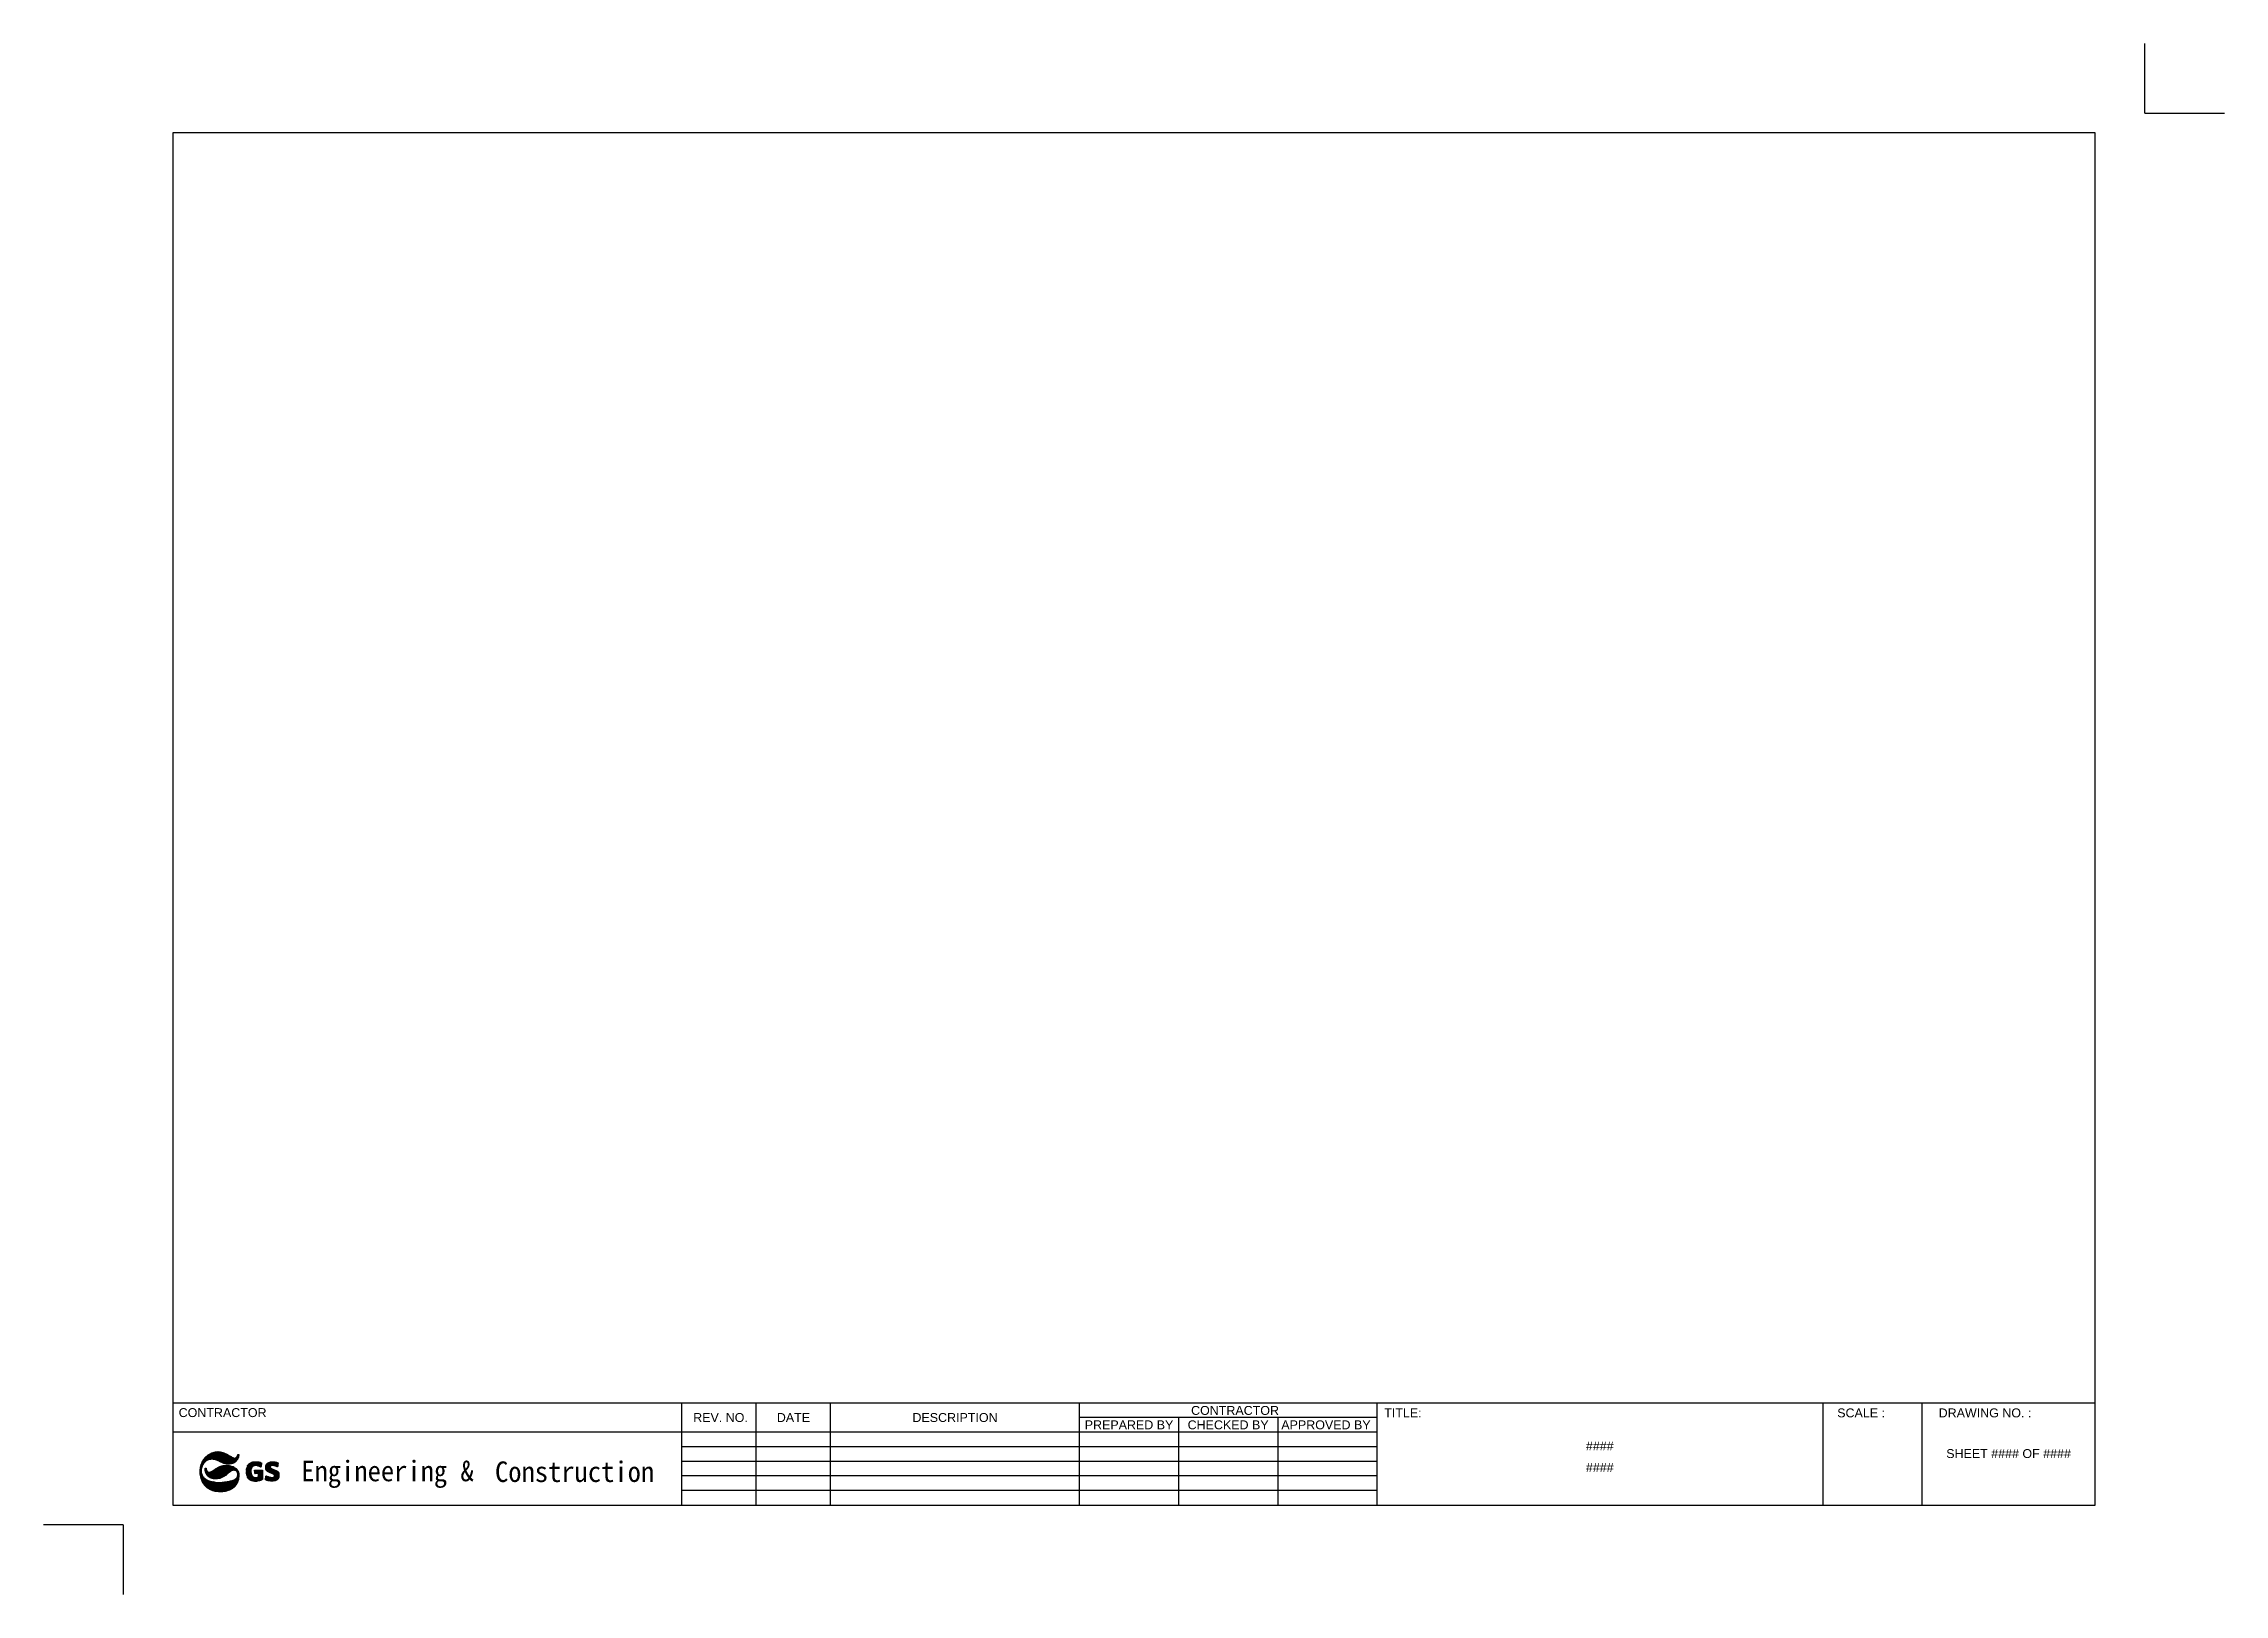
# Model space of a CAD drawing. Header units: millimetres. Extents: x -16 to 424, y -14 to 299.
import ezdxf
from ezdxf.enums import TextEntityAlignment as Align

# ---------------------------------------------------------------- set-up
doc = ezdxf.new("R2010")
doc.units = ezdxf.units.MM
for name, color, linetype in [('Border', 160, 'Continuous'), ('D-FRM', 1, 'Continuous'), ('M-F', 5, 'Continuous'), ('TEXT_18', 7, 'Continuous'), ('TITLE', 7, 'Continuous')]:
    doc.layers.add(name, color=color, linetype=linetype)
doc.layers.add('Unplot', color=7, linetype='Continuous', plot=False)
doc.styles.add('Arial1.80mm', font='arial.ttf', dxfattribs={"height": 1.8})
doc.styles.add('굴림체', font='GulimChe.ttf')

# ---------------------------------------------------------------- blocks, each defined once
blk = doc.blocks.new('Mp_gocin')
at = {"layer": 'Unplot'}
for q in [(-16.05, 0), (0, -14.01)]:
    blk.add_line((0, 0), q, dxfattribs=at)
blk = doc.blocks.new('A$C733E240A')
at = {"true_color": 0x006ec7}
h = blk.add_hatch(dxfattribs=at)
h.set_pattern_fill('ANSI37', color=152, scale=67.3596, style=0)
h.set_pattern_definition([(45, (-56038.983, 14444.46), (-5.9538037, 5.9538037), []), (135, (-56038.983, 14444.46), (-5.9538037, -5.9538037), [])])
h.paths.add_polyline_path([(-4141, -246), (-4141, -243)], flags=17)
h.paths.add_polyline_path([(-4185, -536), (-4185, -539), (-4178, -539), (-4178, -543), (-4172, -543), (-4172, -546), (-4165, -546), (-4165, -549), (-4155, -549), (-4155, -553), (-4145, -553), (-4145, -556), (-4135, -556), (-4135, -559), (-4118, -559), (-4118, -563), (-4097, -563), (-4097, -566), (-4084, -566), (-4084, -570), (-4040, -570), (-4040, -566), (-4030, -566), (-4030, -563), (-4003, -563), (-4003, -559), (-3986, -559), (-3986, -556), (-3969, -556), (-3969, -553), (-3959, -553), (-3959, -549), (-3949, -549), (-3949, -546), (-3939, -546), (-3939, -543), (-3932, -543), (-3932, -539), (-3922, -539), (-3922, -536), (-3916, -536), (-3916, -533), (-3909, -533), (-3909, -529), (-3905, -529), (-3902, -529), (-3902, -522), (-3895, -522), (-3895, -307), (-4084, -307), (-4084, -314), (-4081, -314), (-4081, -330), (-4077, -330), (-4077, -354), (-4074, -354), (-4074, -357), (-4074, -381), (-4071, -381), (-4071, -388), (-3993, -388), (-3993, -469), (-4000, -469), (-4000, -472), (-4007, -472), (-4007, -475), (-4017, -475), (-4017, -479), (-4033, -479), (-4033, -482), (-4071, -482), (-4071, -479), (-4087, -479), (-4087, -475), (-4094, -475), (-4094, -472), (-4101, -472), (-4101, -469), (-4108, -469), (-4108, -465), (-4114, -465), (-4114, -462), (-4118, -462), (-4118, -458), (-4124, -458), (-4124, -455), (-4128, -455), (-4128, -452), (-4131, -452), (-4131, -448), (-4135, -448), (-4135, -445), (-4138, -445), (-4138, -442), (-4141, -442), (-4141, -435), (-4145, -435), (-4145, -428), (-4148, -428), (-4148, -421), (-4151, -421), (-4151, -415), (-4155, -415), (-4155, -405), (-4158, -405), (-4158, -391), (-4161, -391), (-4161, -374), (-4165, -374), (-4165, -371), (-4165, -364), (-4168, -364), (-4168, -310), (-4165, -310), (-4165, -287), (-4161, -287), (-4161, -277), (-4158, -277), (-4158, -270), (-4155, -270), (-4155, -263), (-4151, -263), (-4151, -256), (-4148, -256), (-4148, -250), (-4141, -250), (-4141, -246), (-4141, -243), (-4141, -240), (-4138, -240), (-4138, -236), (-4135, -236), (-4135, -233), (-4131, -233), (-4131, -226), (-4128, -226), (-4128, -223), (-4121, -223), (-4121, -219), (-4118, -219), (-4118, -216), (-4114, -216), (-4111, -216), (-4111, -213), (-4104, -213), (-4104, -209), (-4094, -209), (-4094, -206), (-4081, -206), (-4081, -202), (-4023, -202), (-4023, -206), (-4010, -206), (-4010, -209), (-4000, -209), (-4000, -213), (-3990, -213), (-3990, -216), (-3980, -216), (-3980, -219), (-3969, -219), (-3969, -223), (-3963, -223), (-3963, -226), (-3956, -226), (-3956, -229), (-3949, -229), (-3949, -233), (-3943, -233), (-3943, -236), (-3936, -236), (-3936, -226), (-3929, -226), (-3929, -199), (-3926, -199), (-3926, -176), (-3922, -176), (-3922, -152), (-3919, -152), (-3919, -149), (-3919, -142), (-3926, -142), (-3926, -138), (-3932, -138), (-3932, -135), (-3943, -135), (-3943, -132), (-3946, -132), (-3946, -128), (-3953, -128), (-3953, -125), (-3963, -125), (-3963, -122), (-3976, -122), (-3976, -118), (-3996, -118), (-3996, -115), (-4013, -115), (-4013, -112), (-4094, -112), (-4094, -115), (-4114, -115), (-4114, -118), (-4128, -118), (-4128, -122), (-4141, -122), (-4141, -125), (-4148, -125), (-4148, -128), (-4155, -128), (-4155, -132), (-4161, -132), (-4161, -135), (-4168, -135), (-4168, -138), (-4175, -138), (-4175, -142), (-4178, -142), (-4178, -145), (-4182, -145), (-4182, -149), (-4188, -149), (-4188, -152), (-4195, -152), (-4195, -155), (-4198, -155), (-4198, -159), (-4205, -159), (-4205, -162), (-4205, -165), (-4212, -165), (-4212, -172), (-4215, -172), (-4215, -176), (-4219, -176), (-4219, -179), (-4222, -179), (-4222, -182), (-4225, -182), (-4225, -186), (-4229, -186), (-4229, -192), (-4232, -192), (-4232, -196), (-4239, -196), (-4239, -199), (-4242, -199), (-4242, -206), (-4246, -206), (-4246, -213), (-4249, -213), (-4249, -219), (-4252, -219), (-4252, -226), (-4256, -226), (-4256, -236), (-4259, -236), (-4259, -243), (-4262, -243), (-4262, -253), (-4266, -253), (-4266, -256), (-4269, -256), (-4269, -270), (-4273, -270), (-4273, -287), (-4276, -287), (-4276, -314), (-4279, -314), (-4279, -368), (-4276, -368), (-4276, -371), (-4276, -394), (-4273, -394), (-4273, -401), (-4269, -401), (-4269, -415), (-4266, -415), (-4266, -428), (-4262, -428), (-4262, -438), (-4259, -438), (-4259, -448), (-4256, -448), (-4256, -455), (-4252, -455), (-4252, -462), (-4249, -462), (-4249, -472), (-4242, -472), (-4242, -479), (-4239, -479), (-4239, -482), (-4236, -482), (-4236, -489), (-4232, -489), (-4232, -492), (-4229, -492), (-4229, -499), (-4225, -499), (-4225, -502), (-4222, -502), (-4222, -506), (-4215, -506), (-4215, -512), (-4212, -512), (-4212, -516), (-4209, -516), (-4209, -519), (-4205, -519), (-4205, -522), (-4198, -522), (-4198, -526), (-4195, -526), (-4195, -529), (-4192, -529), (-4192, -533), (-4192, -536)])
h = blk.add_hatch(dxfattribs=at)
h.set_pattern_fill('ANSI37', color=152, scale=67.3596, style=0)
h.set_pattern_definition([(45, (-56028.59, 14444.46), (-5.9538037, 5.9538037), []), (135, (-56028.59, 14444.46), (-5.9538037, -5.9538037), [])])
h.paths.add_polyline_path([(-3541, -142), (-3535, -142), (-3535, -152), (-3538, -152), (-3538, -169), (-3541, -169), (-3541, -192), (-3545, -192), (-3545, -213), (-3548, -213), (-3548, -233), (-3558, -233), (-3558, -229), (-3568, -229), (-3568, -223), (-3575, -223), (-3575, -219), (-3585, -219), (-3585, -216), (-3592, -216), (-3592, -213), (-3602, -213), (-3602, -209), (-3612, -209), (-3612, -206), (-3632, -206), (-3632, -202), (-3656, -202), (-3656, -199), (-3680, -199), (-3680, -202), (-3693, -202), (-3693, -206), (-3703, -206), (-3703, -209), (-3706, -209), (-3706, -213), (-3710, -213), (-3710, -216), (-3713, -216), (-3713, -219), (-3717, -219), (-3717, -246), (-3713, -246), (-3713, -253), (-3710, -253), (-3710, -260), (-3706, -260), (-3706, -263), (-3700, -263), (-3700, -266), (-3693, -266), (-3693, -270), (-3686, -270), (-3686, -273), (-3680, -273), (-3680, -277), (-3669, -277), (-3669, -283), (-3663, -283), (-3663, -287), (-3653, -287), (-3653, -290), (-3639, -290), (-3639, -293), (-3632, -293), (-3632, -300), (-3622, -300), (-3622, -304), (-3612, -304), (-3612, -307), (-3602, -307), (-3602, -310), (-3595, -310), (-3595, -314), (-3589, -314), (-3589, -317), (-3578, -317), (-3578, -320), (-3572, -320), (-3572, -324), (-3572, -327), (-3565, -327), (-3565, -330), (-3558, -330), (-3558, -334), (-3552, -334), (-3552, -337), (-3548, -337), (-3548, -341), (-3545, -341), (-3545, -344), (-3541, -344), (-3541, -347), (-3538, -347), (-3538, -351), (-3531, -351), (-3531, -357), (-3528, -357), (-3528, -364), (-3525, -364), (-3525, -371), (-3521, -371), (-3521, -381), (-3518, -381), (-3518, -388), (-3515, -388), (-3515, -398), (-3515, -455), (-3515, -458), (-3518, -458), (-3518, -472), (-3521, -472), (-3521, -482), (-3525, -482), (-3525, -485), (-3528, -485), (-3528, -495), (-3531, -495), (-3531, -502), (-3535, -502), (-3535, -506), (-3538, -506), (-3538, -512), (-3541, -512), (-3541, -516), (-3545, -516), (-3545, -519), (-3548, -519), (-3548, -522), (-3552, -522), (-3552, -526), (-3558, -526), (-3558, -529), (-3562, -529), (-3562, -536), (-3568, -536), (-3568, -539), (-3575, -539), (-3575, -543), (-3582, -543), (-3582, -546), (-3589, -546), (-3589, -549), (-3599, -549), (-3599, -553), (-3609, -553), (-3609, -556), (-3622, -556), (-3622, -559), (-3646, -559), (-3646, -563), (-3710, -563), (-3713, -563), (-3713, -559), (-3740, -559), (-3740, -556), (-3760, -556), (-3760, -553), (-3774, -553), (-3774, -549), (-3787, -549), (-3787, -546), (-3797, -546), (-3797, -543), (-3808, -543), (-3808, -536), (-3818, -536), (-3818, -533), (-3828, -533), (-3828, -512), (-3824, -512), (-3824, -492), (-3821, -492), (-3821, -472), (-3821, -469), (-3818, -469), (-3818, -445), (-3818, -448), (-3814, -448), (-3814, -442), (-3804, -442), (-3804, -445), (-3797, -445), (-3797, -448), (-3791, -448), (-3791, -452), (-3781, -452), (-3781, -455), (-3767, -455), (-3767, -458), (-3760, -458), (-3760, -462), (-3747, -462), (-3747, -469), (-3733, -469), (-3733, -472), (-3720, -472), (-3720, -475), (-3703, -475), (-3703, -479), (-3649, -479), (-3649, -472), (-3649, -475), (-3639, -475), (-3639, -472), (-3629, -472), (-3629, -469), (-3622, -469), (-3626, -469), (-3626, -462), (-3622, -462), (-3622, -458), (-3619, -458), (-3619, -452), (-3616, -452), (-3616, -428), (-3622, -428), (-3619, -428), (-3619, -425), (-3622, -425), (-3622, -418), (-3626, -418), (-3626, -415), (-3629, -415), (-3629, -408), (-3632, -408), (-3632, -405), (-3639, -405), (-3639, -401), (-3646, -401), (-3646, -398), (-3653, -398), (-3653, -394), (-3659, -394), (-3659, -391), (-3669, -391), (-3669, -388), (-3680, -388), (-3680, -384), (-3686, -384), (-3686, -381), (-3696, -381), (-3696, -378), (-3706, -378), (-3706, -371), (-3717, -371), (-3717, -368), (-3727, -368), (-3727, -364), (-3733, -364), (-3733, -361), (-3744, -361), (-3744, -357), (-3750, -357), (-3750, -354), (-3757, -354), (-3757, -351), (-3764, -351), (-3764, -344), (-3764, -347), (-3770, -347), (-3770, -344), (-3770, -341), (-3774, -341), (-3774, -337), (-3781, -337), (-3781, -334), (-3784, -334), (-3784, -330), (-3787, -330), (-3787, -327), (-3794, -327), (-3794, -324), (-3794, -320), (-3797, -320), (-3797, -314), (-3797, -317), (-3801, -317), (-3801, -310), (-3804, -310), (-3804, -307), (-3808, -307), (-3808, -300), (-3811, -300), (-3811, -297), (-3811, -293), (-3818, -293), (-3818, -277), (-3821, -277), (-3821, -219), (-3818, -219), (-3818, -202), (-3811, -202), (-3811, -192), (-3808, -192), (-3808, -182), (-3804, -182), (-3804, -176), (-3801, -176), (-3801, -172), (-3797, -172), (-3797, -165), (-3794, -165), (-3794, -162), (-3791, -162), (-3791, -159), (-3787, -159), (-3787, -152), (-3781, -152), (-3781, -149), (-3774, -149), (-3774, -145), (-3770, -145), (-3770, -142), (-3767, -142), (-3767, -138), (-3760, -138), (-3760, -135), (-3754, -135), (-3754, -132), (-3747, -132), (-3747, -128), (-3737, -128), (-3737, -125), (-3727, -125), (-3727, -122), (-3720, -122), (-3720, -118), (-3700, -118), (-3700, -115), (-3622, -115), (-3622, -122), (-3622, -118), (-3602, -118), (-3602, -125), (-3582, -125), (-3582, -128), (-3568, -128), (-3568, -132), (-3558, -132), (-3558, -135), (-3552, -135), (-3552, -138), (-3541, -138)])
h.paths.add_polyline_path([(-3915, -142), (-3909, -142), (-3909, -149), (-3909, -152), (-3912, -152), (-3912, -176), (-3915, -176), (-3915, -199), (-3919, -199), (-3919, -226), (-3925, -226), (-3925, -236), (-3932, -236), (-3932, -233), (-3939, -233), (-3939, -229), (-3946, -229), (-3946, -226), (-3952, -226), (-3952, -223), (-3959, -223), (-3959, -219), (-3969, -219), (-3969, -216), (-3979, -216), (-3979, -213), (-3989, -213), (-3989, -209), (-3999, -209), (-3999, -206), (-4013, -206), (-4013, -202), (-4070, -202), (-4070, -206), (-4084, -206), (-4084, -209), (-4094, -209), (-4094, -213), (-4101, -213), (-4101, -216), (-4104, -216), (-4107, -216), (-4107, -219), (-4111, -219), (-4111, -223), (-4117, -223), (-4117, -226), (-4121, -226), (-4121, -233), (-4124, -233), (-4124, -236), (-4127, -236), (-4127, -240), (-4131, -240), (-4131, -243), (-4131, -246), (-4131, -250), (-4138, -250), (-4138, -256), (-4141, -256), (-4141, -263), (-4144, -263), (-4144, -270), (-4148, -270), (-4148, -277), (-4151, -277), (-4151, -287), (-4154, -287), (-4154, -310), (-4158, -310), (-4158, -364), (-4154, -364), (-4154, -371), (-4154, -374), (-4151, -374), (-4151, -391), (-4148, -391), (-4148, -405), (-4144, -405), (-4144, -415), (-4141, -415), (-4141, -421), (-4138, -421), (-4138, -428), (-4134, -428), (-4134, -435), (-4131, -435), (-4131, -442), (-4127, -442), (-4127, -445), (-4124, -445), (-4124, -448), (-4121, -448), (-4121, -452), (-4117, -452), (-4117, -455), (-4114, -455), (-4114, -458), (-4107, -458), (-4107, -462), (-4104, -462), (-4104, -465), (-4097, -465), (-4097, -469), (-4090, -469), (-4090, -472), (-4084, -472), (-4084, -475), (-4077, -475), (-4077, -479), (-4060, -479), (-4060, -482), (-4023, -482), (-4023, -479), (-4006, -479), (-4006, -475), (-3996, -475), (-3996, -472), (-3989, -472), (-3989, -469), (-3983, -469), (-3983, -388), (-4060, -388), (-4060, -381), (-4063, -381), (-4063, -357), (-4063, -354), (-4067, -354), (-4067, -330), (-4070, -330), (-4070, -314), (-4074, -314), (-4074, -307), (-3885, -307), (-3885, -522), (-3892, -522), (-3892, -529), (-3895, -529), (-3898, -529), (-3898, -533), (-3905, -533), (-3905, -536), (-3912, -536), (-3912, -539), (-3922, -539), (-3922, -543), (-3929, -543), (-3929, -546), (-3939, -546), (-3939, -549), (-3949, -549), (-3949, -553), (-3959, -553), (-3959, -556), (-3976, -556), (-3976, -559), (-3993, -559), (-3993, -563), (-4020, -563), (-4020, -566), (-4030, -566), (-4030, -570), (-4074, -570), (-4074, -566), (-4087, -566), (-4087, -563), (-4107, -563), (-4107, -559), (-4124, -559), (-4124, -556), (-4134, -556), (-4134, -553), (-4144, -553), (-4144, -549), (-4154, -549), (-4154, -546), (-4161, -546), (-4161, -543), (-4168, -543), (-4168, -539), (-4175, -539), (-4175, -533), (-4175, -536), (-4181, -536), (-4181, -533), (-4181, -529), (-4185, -529), (-4185, -526), (-4188, -526), (-4188, -522), (-4195, -522), (-4195, -519), (-4198, -519), (-4198, -516), (-4202, -516), (-4202, -512), (-4205, -512), (-4205, -506), (-4212, -506), (-4212, -502), (-4215, -502), (-4215, -499), (-4218, -499), (-4218, -492), (-4222, -492), (-4222, -489), (-4225, -489), (-4225, -482), (-4229, -482), (-4229, -479), (-4232, -479), (-4232, -472), (-4239, -472), (-4239, -462), (-4242, -462), (-4242, -455), (-4245, -455), (-4245, -448), (-4249, -448), (-4249, -438), (-4252, -438), (-4252, -428), (-4255, -428), (-4255, -415), (-4259, -415), (-4259, -401), (-4262, -401), (-4262, -394), (-4266, -394), (-4266, -371), (-4266, -368), (-4269, -368), (-4269, -314), (-4266, -314), (-4266, -287), (-4262, -287), (-4262, -270), (-4259, -270), (-4259, -256), (-4255, -256), (-4255, -253), (-4252, -253), (-4252, -243), (-4249, -243), (-4249, -236), (-4245, -236), (-4245, -226), (-4242, -226), (-4242, -219), (-4239, -219), (-4239, -213), (-4235, -213), (-4235, -206), (-4232, -206), (-4232, -199), (-4229, -199), (-4229, -196), (-4222, -196), (-4222, -192), (-4218, -192), (-4218, -186), (-4215, -186), (-4215, -182), (-4212, -182), (-4212, -179), (-4208, -179), (-4208, -176), (-4205, -176), (-4205, -169), (-4205, -172), (-4202, -172), (-4202, -165), (-4195, -165), (-4195, -162), (-4195, -159), (-4188, -159), (-4188, -155), (-4185, -155), (-4185, -152), (-4178, -152), (-4178, -149), (-4171, -149), (-4171, -145), (-4168, -145), (-4168, -142), (-4165, -142), (-4165, -138), (-4158, -138), (-4158, -135), (-4151, -135), (-4151, -132), (-4144, -132), (-4144, -128), (-4138, -128), (-4138, -125), (-4131, -125), (-4131, -122), (-4117, -122), (-4117, -118), (-4104, -118), (-4104, -115), (-4084, -115), (-4084, -112), (-4003, -112), (-4003, -115), (-3986, -115), (-3986, -118), (-3966, -118), (-3966, -122), (-3952, -122), (-3952, -125), (-3942, -125), (-3942, -128), (-3936, -128), (-3936, -132), (-3932, -132), (-3932, -135), (-3922, -135), (-3922, -138), (-3915, -138)], flags=17)
h.paths.add_polyline_path([(-4131, -246), (-4131, -243)], flags=0)
edge = h.paths.add_edge_path(flags=0)
edge.add_line((-4131, -243), (-4131, -246))
edge.add_line((-4131, -243), (-4131, -246))
edge = h.paths.add_edge_path(flags=17)
edge.add_line((-3915, -142), (-3909, -142))
edge.add_line((-3915, -138), (-3915, -142))
edge.add_line((-3922, -138), (-3915, -138))
edge.add_line((-3922, -135), (-3922, -138))
edge.add_line((-3932, -135), (-3922, -135))
edge.add_line((-3932, -132), (-3932, -135))
edge.add_line((-3936, -132), (-3932, -132))
edge.add_line((-3936, -128), (-3936, -132))
edge.add_line((-3942, -128), (-3936, -128))
edge.add_line((-3942, -125), (-3942, -128))
edge.add_line((-3952, -125), (-3942, -125))
edge.add_line((-3952, -122), (-3952, -125))
edge.add_line((-3966, -122), (-3952, -122))
edge.add_line((-3966, -118), (-3966, -122))
edge.add_line((-3986, -118), (-3966, -118))
edge.add_line((-3986, -115), (-3986, -118))
edge.add_line((-4003, -115), (-3986, -115))
edge.add_line((-4003, -112), (-4003, -115))
edge.add_line((-4084, -112), (-4003, -112))
edge.add_line((-4084, -115), (-4084, -112))
edge.add_line((-4104, -115), (-4084, -115))
edge.add_line((-4104, -118), (-4104, -115))
edge.add_line((-4117, -118), (-4104, -118))
edge.add_line((-4117, -122), (-4117, -118))
edge.add_line((-4131, -122), (-4117, -122))
edge.add_line((-4131, -125), (-4131, -122))
edge.add_line((-4138, -125), (-4131, -125))
edge.add_line((-4138, -128), (-4138, -125))
edge.add_line((-4144, -128), (-4138, -128))
edge.add_line((-4144, -132), (-4144, -128))
edge.add_line((-4151, -132), (-4144, -132))
edge.add_line((-4151, -135), (-4151, -132))
edge.add_line((-4158, -135), (-4151, -135))
edge.add_line((-4158, -138), (-4158, -135))
edge.add_line((-4165, -138), (-4158, -138))
edge.add_line((-4165, -142), (-4165, -138))
edge.add_line((-4168, -142), (-4165, -142))
edge.add_line((-4168, -145), (-4168, -142))
edge.add_line((-4171, -145), (-4168, -145))
edge.add_line((-4171, -149), (-4171, -145))
edge.add_line((-4178, -149), (-4171, -149))
edge.add_line((-4178, -152), (-4178, -149))
edge.add_line((-4185, -152), (-4178, -152))
edge.add_line((-4185, -155), (-4185, -152))
edge.add_line((-4188, -155), (-4185, -155))
edge.add_line((-4188, -159), (-4188, -155))
edge.add_line((-4195, -159), (-4188, -159))
edge.add_line((-4195, -162), (-4195, -159))
edge.add_line((-4195, -165), (-4195, -162))
edge.add_line((-4202, -165), (-4195, -165))
edge.add_line((-4202, -172), (-4202, -165))
edge.add_line((-4205, -172), (-4202, -172))
edge.add_line((-4205, -169), (-4205, -172))
edge.add_line((-4205, -176), (-4205, -169))
edge.add_line((-4208, -176), (-4205, -176))
edge.add_line((-4208, -179), (-4208, -176))
edge.add_line((-4212, -179), (-4208, -179))
edge.add_line((-4212, -182), (-4212, -179))
edge.add_line((-4215, -182), (-4212, -182))
edge.add_line((-4215, -186), (-4215, -182))
edge.add_line((-4218, -186), (-4215, -186))
edge.add_line((-4218, -192), (-4218, -186))
edge.add_line((-4222, -192), (-4218, -192))
edge.add_line((-4222, -196), (-4222, -192))
edge.add_line((-4229, -196), (-4222, -196))
edge.add_line((-4229, -199), (-4229, -196))
edge.add_line((-4232, -199), (-4229, -199))
edge.add_line((-4232, -206), (-4232, -199))
edge.add_line((-4235, -206), (-4232, -206))
edge.add_line((-4235, -213), (-4235, -206))
edge.add_line((-4239, -213), (-4235, -213))
edge.add_line((-4239, -219), (-4239, -213))
edge.add_line((-4242, -219), (-4239, -219))
edge.add_line((-4242, -226), (-4242, -219))
edge.add_line((-4245, -226), (-4242, -226))
edge.add_line((-4245, -236), (-4245, -226))
edge.add_line((-4249, -236), (-4245, -236))
edge.add_line((-4249, -243), (-4249, -236))
edge.add_line((-4252, -243), (-4249, -243))
edge.add_line((-4252, -253), (-4252, -243))
edge.add_line((-4255, -253), (-4252, -253))
edge.add_line((-4255, -256), (-4255, -253))
edge.add_line((-4259, -256), (-4255, -256))
edge.add_line((-4259, -270), (-4259, -256))
edge.add_line((-4262, -270), (-4259, -270))
edge.add_line((-4262, -287), (-4262, -270))
edge.add_line((-4266, -287), (-4262, -287))
edge.add_line((-4266, -314), (-4266, -287))
edge.add_line((-4269, -314), (-4266, -314))
edge.add_line((-4269, -368), (-4269, -314))
edge.add_line((-4266, -368), (-4269, -368))
edge.add_line((-4266, -371), (-4266, -368))
edge.add_line((-4266, -394), (-4266, -371))
edge.add_line((-4262, -394), (-4266, -394))
edge.add_line((-4262, -401), (-4262, -394))
edge.add_line((-4259, -401), (-4262, -401))
edge.add_line((-4259, -415), (-4259, -401))
edge.add_line((-4255, -415), (-4259, -415))
edge.add_line((-4255, -428), (-4255, -415))
edge.add_line((-4252, -428), (-4255, -428))
edge.add_line((-4252, -438), (-4252, -428))
edge.add_line((-4249, -438), (-4252, -438))
edge.add_line((-4249, -448), (-4249, -438))
edge.add_line((-4245, -448), (-4249, -448))
edge.add_line((-4245, -455), (-4245, -448))
edge.add_line((-4242, -455), (-4245, -455))
edge.add_line((-4242, -462), (-4242, -455))
edge.add_line((-4239, -462), (-4242, -462))
edge.add_line((-4239, -472), (-4239, -462))
edge.add_line((-4232, -472), (-4239, -472))
edge.add_line((-4232, -479), (-4232, -472))
edge.add_line((-4229, -479), (-4232, -479))
edge.add_line((-4229, -482), (-4229, -479))
edge.add_line((-4225, -482), (-4229, -482))
edge.add_line((-4225, -489), (-4225, -482))
edge.add_line((-4222, -489), (-4225, -489))
edge.add_line((-4222, -492), (-4222, -489))
edge.add_line((-4218, -492), (-4222, -492))
edge.add_line((-4218, -499), (-4218, -492))
edge.add_line((-4215, -499), (-4218, -499))
edge.add_line((-4215, -502), (-4215, -499))
edge.add_line((-4212, -502), (-4215, -502))
edge.add_line((-4212, -506), (-4212, -502))
edge.add_line((-4205, -506), (-4212, -506))
edge.add_line((-4205, -512), (-4205, -506))
edge.add_line((-4202, -512), (-4205, -512))
edge.add_line((-4202, -516), (-4202, -512))
edge.add_line((-4198, -516), (-4202, -516))
edge.add_line((-4198, -519), (-4198, -516))
edge.add_line((-4195, -519), (-4198, -519))
edge.add_line((-4195, -522), (-4195, -519))
edge.add_line((-4188, -522), (-4195, -522))
edge.add_line((-4188, -526), (-4188, -522))
edge.add_line((-4185, -526), (-4188, -526))
edge.add_line((-4185, -529), (-4185, -526))
edge.add_line((-4181, -529), (-4185, -529))
edge.add_line((-4181, -533), (-4181, -529))
edge.add_line((-4181, -536), (-4181, -533))
edge.add_line((-4175, -536), (-4181, -536))
edge.add_line((-4175, -533), (-4175, -536))
edge.add_line((-4175, -539), (-4175, -533))
edge.add_line((-4168, -539), (-4175, -539))
edge.add_line((-4168, -543), (-4168, -539))
edge.add_line((-4161, -543), (-4168, -543))
edge.add_line((-4161, -546), (-4161, -543))
edge.add_line((-4154, -546), (-4161, -546))
edge.add_line((-4154, -549), (-4154, -546))
edge.add_line((-4144, -549), (-4154, -549))
edge.add_line((-4144, -553), (-4144, -549))
edge.add_line((-4134, -553), (-4144, -553))
edge.add_line((-4134, -556), (-4134, -553))
edge.add_line((-4124, -556), (-4134, -556))
edge.add_line((-4124, -559), (-4124, -556))
edge.add_line((-4107, -559), (-4124, -559))
edge.add_line((-4107, -563), (-4107, -559))
edge.add_line((-4087, -563), (-4107, -563))
edge.add_line((-4087, -566), (-4087, -563))
edge.add_line((-4074, -566), (-4087, -566))
edge.add_line((-4074, -570), (-4074, -566))
edge.add_line((-4030, -570), (-4074, -570))
edge.add_line((-4030, -566), (-4030, -570))
edge.add_line((-4020, -566), (-4030, -566))
edge.add_line((-4020, -563), (-4020, -566))
edge.add_line((-3993, -563), (-4020, -563))
edge.add_line((-3993, -559), (-3993, -563))
edge.add_line((-3976, -559), (-3993, -559))
edge.add_line((-3976, -556), (-3976, -559))
edge.add_line((-3959, -556), (-3976, -556))
edge.add_line((-3959, -553), (-3959, -556))
edge.add_line((-3949, -553), (-3959, -553))
edge.add_line((-3949, -549), (-3949, -553))
edge.add_line((-3939, -549), (-3949, -549))
edge.add_line((-3939, -546), (-3939, -549))
edge.add_line((-3929, -546), (-3939, -546))
edge.add_line((-3929, -543), (-3929, -546))
edge.add_line((-3922, -543), (-3929, -543))
edge.add_line((-3922, -539), (-3922, -543))
edge.add_line((-3912, -539), (-3922, -539))
edge.add_line((-3912, -536), (-3912, -539))
edge.add_line((-3905, -536), (-3912, -536))
edge.add_line((-3905, -533), (-3905, -536))
edge.add_line((-3898, -533), (-3905, -533))
edge.add_line((-3898, -529), (-3898, -533))
edge.add_line((-3895, -529), (-3898, -529))
edge.add_line((-3892, -529), (-3895, -529))
edge.add_line((-3892, -522), (-3892, -529))
edge.add_line((-3885, -522), (-3892, -522))
edge.add_line((-3885, -307), (-3885, -522))
edge.add_line((-4074, -307), (-3885, -307))
edge.add_line((-4074, -314), (-4074, -307))
edge.add_line((-4070, -314), (-4074, -314))
edge.add_line((-4070, -330), (-4070, -314))
edge.add_line((-4067, -330), (-4070, -330))
edge.add_line((-4067, -354), (-4067, -330))
edge.add_line((-4063, -354), (-4067, -354))
edge.add_line((-4063, -357), (-4063, -354))
edge.add_line((-4063, -381), (-4063, -357))
edge.add_line((-4060, -381), (-4063, -381))
edge.add_line((-4060, -388), (-4060, -381))
edge.add_line((-3983, -388), (-4060, -388))
edge.add_line((-3983, -469), (-3983, -388))
edge.add_line((-3989, -469), (-3983, -469))
edge.add_line((-3989, -472), (-3989, -469))
edge.add_line((-3996, -472), (-3989, -472))
edge.add_line((-3996, -475), (-3996, -472))
edge.add_line((-4006, -475), (-3996, -475))
edge.add_line((-4006, -479), (-4006, -475))
edge.add_line((-4023, -479), (-4006, -479))
edge.add_line((-4023, -482), (-4023, -479))
edge.add_line((-4060, -482), (-4023, -482))
edge.add_line((-4060, -479), (-4060, -482))
edge.add_line((-4077, -479), (-4060, -479))
edge.add_line((-4077, -475), (-4077, -479))
edge.add_line((-4084, -475), (-4077, -475))
edge.add_line((-4084, -472), (-4084, -475))
edge.add_line((-4090, -472), (-4084, -472))
edge.add_line((-4090, -469), (-4090, -472))
edge.add_line((-4097, -469), (-4090, -469))
edge.add_line((-4097, -465), (-4097, -469))
edge.add_line((-4104, -465), (-4097, -465))
edge.add_line((-4104, -462), (-4104, -465))
edge.add_line((-4107, -462), (-4104, -462))
edge.add_line((-4107, -458), (-4107, -462))
edge.add_line((-4114, -458), (-4107, -458))
edge.add_line((-4114, -455), (-4114, -458))
edge.add_line((-4117, -455), (-4114, -455))
edge.add_line((-4117, -452), (-4117, -455))
edge.add_line((-4121, -452), (-4117, -452))
edge.add_line((-4121, -448), (-4121, -452))
edge.add_line((-4124, -448), (-4121, -448))
edge.add_line((-4124, -445), (-4124, -448))
edge.add_line((-4127, -445), (-4124, -445))
edge.add_line((-4127, -442), (-4127, -445))
edge.add_line((-4131, -442), (-4127, -442))
edge.add_line((-4131, -435), (-4131, -442))
edge.add_line((-4134, -435), (-4131, -435))
edge.add_line((-4134, -428), (-4134, -435))
edge.add_line((-4138, -428), (-4134, -428))
edge.add_line((-4138, -421), (-4138, -428))
edge.add_line((-4141, -421), (-4138, -421))
edge.add_line((-4141, -415), (-4141, -421))
edge.add_line((-4144, -415), (-4141, -415))
edge.add_line((-4144, -405), (-4144, -415))
edge.add_line((-4148, -405), (-4144, -405))
edge.add_line((-4148, -391), (-4148, -405))
edge.add_line((-4151, -391), (-4148, -391))
edge.add_line((-4151, -374), (-4151, -391))
edge.add_line((-4154, -374), (-4151, -374))
edge.add_line((-4154, -371), (-4154, -374))
edge.add_line((-4154, -364), (-4154, -371))
edge.add_line((-4158, -364), (-4154, -364))
edge.add_line((-4158, -310), (-4158, -364))
edge.add_line((-4154, -310), (-4158, -310))
edge.add_line((-4154, -287), (-4154, -310))
edge.add_line((-4151, -287), (-4154, -287))
edge.add_line((-4151, -277), (-4151, -287))
edge.add_line((-4148, -277), (-4151, -277))
edge.add_line((-4148, -270), (-4148, -277))
edge.add_line((-4144, -270), (-4148, -270))
edge.add_line((-4144, -263), (-4144, -270))
edge.add_line((-4141, -263), (-4144, -263))
edge.add_line((-4141, -256), (-4141, -263))
edge.add_line((-4138, -256), (-4141, -256))
edge.add_line((-4138, -250), (-4138, -256))
edge.add_line((-4131, -250), (-4138, -250))
edge.add_line((-4131, -246), (-4131, -250))
edge.add_line((-4131, -243), (-4131, -246))
edge.add_line((-4131, -240), (-4131, -243))
edge.add_line((-4127, -240), (-4131, -240))
edge.add_line((-4127, -236), (-4127, -240))
edge.add_line((-4124, -236), (-4127, -236))
edge.add_line((-4124, -233), (-4124, -236))
edge.add_line((-4121, -233), (-4124, -233))
edge.add_line((-4121, -226), (-4121, -233))
edge.add_line((-4117, -226), (-4121, -226))
edge.add_line((-4117, -223), (-4117, -226))
edge.add_line((-4111, -223), (-4117, -223))
edge.add_line((-4111, -219), (-4111, -223))
edge.add_line((-4107, -219), (-4111, -219))
edge.add_line((-4107, -216), (-4107, -219))
edge.add_line((-4104, -216), (-4107, -216))
edge.add_line((-4101, -216), (-4104, -216))
edge.add_line((-4101, -213), (-4101, -216))
edge.add_line((-4094, -213), (-4101, -213))
edge.add_line((-4094, -209), (-4094, -213))
edge.add_line((-4084, -209), (-4094, -209))
edge.add_line((-4084, -206), (-4084, -209))
edge.add_line((-4070, -206), (-4084, -206))
edge.add_line((-4070, -202), (-4070, -206))
edge.add_line((-4013, -202), (-4070, -202))
edge.add_line((-4013, -206), (-4013, -202))
edge.add_line((-3999, -206), (-4013, -206))
edge.add_line((-3999, -209), (-3999, -206))
edge.add_line((-3989, -209), (-3999, -209))
edge.add_line((-3989, -213), (-3989, -209))
edge.add_line((-3979, -213), (-3989, -213))
edge.add_line((-3979, -216), (-3979, -213))
edge.add_line((-3969, -216), (-3979, -216))
edge.add_line((-3969, -219), (-3969, -216))
edge.add_line((-3959, -219), (-3969, -219))
edge.add_line((-3959, -223), (-3959, -219))
edge.add_line((-3952, -223), (-3959, -223))
edge.add_line((-3952, -226), (-3952, -223))
edge.add_line((-3946, -226), (-3952, -226))
edge.add_line((-3946, -229), (-3946, -226))
edge.add_line((-3939, -229), (-3946, -229))
edge.add_line((-3939, -233), (-3939, -229))
edge.add_line((-3932, -233), (-3939, -233))
edge.add_line((-3932, -236), (-3932, -233))
edge.add_line((-3925, -236), (-3932, -236))
edge.add_line((-3925, -226), (-3925, -236))
edge.add_line((-3919, -226), (-3925, -226))
edge.add_line((-3919, -199), (-3919, -226))
edge.add_line((-3915, -199), (-3919, -199))
edge.add_line((-3915, -176), (-3915, -199))
edge.add_line((-3912, -176), (-3915, -176))
edge.add_line((-3912, -152), (-3912, -176))
edge.add_line((-3909, -152), (-3912, -152))
edge.add_line((-3909, -149), (-3909, -152))
edge.add_line((-3909, -142), (-3909, -149))
at = {"color": 40, "true_color": 0xe6b012}
for p, q in [((-5322, -202), (-5011, 110)), ((-5319, -187), (-5029, 103)), ((-5312, -168), (-5044, 100)), ((-5302, -146), (-5063, 93)), ((-5295, -127), (-5085, 83)), ((-5279, -99), (-5114, 66)), ((-5268, -77), (-5136, 56)), ((-5204, -1), (-5204, 2)), ((-5204, 2), (-5201, 2)), ((-5204, -1), (-5202, 2)), ((-5201, 2), (-5201, 5)), ((-5201, 5), (-5198, 5)), ((-5201, 3), (-5198, 5)), ((-5132, -65), (-5201, 3)), ((-5198, 5), (-5198, 9)), ((-5198, 9), (-5194, 9)), ((-5198, 6), (-5195, 9)), ((-5124, -62), (-5195, 9)), ((-5194, -86), (-4999, 110)), ((-5194, 9), (-5194, 12)), ((-5194, 12), (-5191, 12)), ((-5194, 9), (-5192, 12)), ((-5191, 12), (-5191, 15)), ((-5191, 15), (-5184, 15)), ((-5191, 13), (-5188, 15)), ((-5112, -62), (-5189, 15)), ((-5184, 15), (-5184, 19)), ((-5184, 19), (-5181, 19)), ((-5181, 19), (-5181, 22)), ((-5181, 22), (-5177, 22)), ((-5103, -59), (-5181, 19)), ((-5177, 22), (-5177, 26)), ((-5177, 26), (-5174, 26)), ((-5095, -55), (-5176, 26)), ((-5175, -79), (-4983, 113)), ((-5174, 26), (-5174, 29)), ((-5174, 29), (-5171, 29)), ((-5171, 29), (-5171, 32)), ((-5171, 32), (-5167, 32)), ((-5083, -55), (-5171, 32)), ((-5167, 32), (-5167, 36)), ((-5167, 36), (-5164, 36)), ((-5164, 36), (-5164, 39)), ((-5164, 39), (-5161, 39)), ((-5071, -55), (-5164, 38)), ((-5161, 39), (-5161, 42)), ((-5161, 42), (-5157, 42)), ((-5157, 42), (-5157, 46)), ((-5157, 46), (-5154, 46)), ((-5059, -55), (-5157, 43)), ((-5154, 46), (-5151, 46)), ((-5151, 46), (-5151, 49)), ((-5151, 49), (-5147, 49)), ((-5047, -55), (-5151, 48)), ((-5147, 49), (-5147, 52)), ((-5147, 52), (-5140, 52)), ((-5032, -59), (-5143, 52)), ((-5140, 52), (-5140, 56)), ((-5140, 56), (-5134, 56)), ((-5138, -65), (-4956, 116)), ((-5020, -59), (-5135, 56)), ((-5134, 56), (-5134, 59)), ((-5134, 59), (-5127, 59)), ((-5134, 58), (-5132, 59)), ((-5127, 59), (-5127, 63)), ((-5127, 63), (-5120, 63)), ((-5001, -65), (-5127, 60)), ((-5123, -62), (-4944, 116)), ((-5120, 63), (-5120, 66)), ((-5120, 66), (-5113, 66)), ((-4986, -69), (-5120, 65)), ((-5113, 66), (-5113, 69)), ((-5113, 69), (-5110, 69)), ((-5113, 66), (-5110, 69)), ((-4971, -72), (-5112, 69)), ((-5111, -62), (-4932, 116)), ((-5110, 69), (-5110, 73)), ((-5110, 73), (-5103, 73)), ((-5110, 70), (-5107, 73)), ((-4952, -79), (-5104, 73)), ((-5103, 73), (-5103, 76)), ((-5103, 76), (-5097, 76)), ((-5097, 76), (-5097, 79)), ((-5097, 79), (-5090, 79)), ((-4934, -86), (-5097, 77)), ((-5092, -55), (-4920, 116)), ((-5090, 79), (-5090, 83)), ((-5090, 83), (-5083, 83)), ((-4912, -96), (-5090, 83)), ((-5083, 83), (-5083, 86)), ((-5083, 86), (-5076, 86)), ((-5083, 85), (-5082, 86)), ((-5080, -55), (-4909, 116)), ((-5076, 86), (-5076, 90)), ((-5076, 90), (-5070, 90)), ((-5070, 90), (-5070, 93)), ((-5070, 93), (-5063, 93)), ((-5063, 93), (-5063, 96)), ((-5063, 96), (-5049, 96)), ((-5063, 93), (-5060, 96)), ((-5049, 96), (-5049, 100)), ((-5049, 100), (-5039, 100)), ((-5039, 100), (-5039, 103)), ((-5039, 103), (-5026, 103)), ((-5026, 103), (-5026, 106)), ((-5026, 106), (-5016, 106)), ((-5026, 106), (-5026, 106)), ((-5016, 106), (-5016, 110)), ((-5016, 110), (-4996, 110)), ((-4996, 110), (-4996, 113)), ((-4996, 113), (-4972, 113)), ((-4996, 113), (-4995, 113)), ((-4972, 113), (-4972, 116)), ((-5343, -294), (-5312, -263)), ((-5343, -306), (-5316, -279)), ((-5343, -389), (-5343, -284)), ((-5343, -284), (-5336, -284)), ((-5343, -318), (-5319, -294)), ((-5319, -319), (-5343, -296)), ((-5343, -329), (-5319, -306)), ((-5319, -331), (-5343, -308)), ((-5343, -341), (-5319, -318)), ((-5319, -343), (-5343, -320)), ((-5343, -353), (-5319, -330)), ((-5319, -355), (-5343, -332)), ((-5319, -355), (-5343, -332)), ((-5343, -365), (-5319, -342)), ((-5319, -367), (-5343, -344)), ((-5343, -377), (-5319, -353)), ((-5319, -379), (-5343, -355)), ((-5305, -404), (-5343, -367)), ((-5299, -423), (-5343, -379)), ((-5339, -389), (-5343, -389)), ((-5319, -308), (-5342, -284)), ((-5342, -389), (-5316, -362)), ((-5339, -398), (-5316, -374)), ((-5339, -409), (-5312, -382)), ((-5339, -409), (-5339, -389)), ((-5337, -409), (-5339, -406)), ((-5339, -409), (-5336, -409)), ((-5336, -263), (-5305, -233)), ((-5336, -275), (-5309, -248)), ((-5336, -284), (-5336, -254)), ((-5336, -254), (-5332, -254)), ((-5316, -275), (-5336, -255)), ((-5318, -284), (-5336, -267)), ((-5319, -296), (-5336, -279)), ((-5336, -418), (-5310, -392)), ((-5336, -412), (-5336, -409)), ((-5336, -419), (-5336, -412)), ((-5332, -419), (-5336, -419)), ((-5312, -386), (-5333, -364)), ((-5332, -248), (-5299, -214)), ((-5332, -234), (-5329, -234)), ((-5332, -254), (-5332, -234)), ((-5332, -236), (-5330, -234)), ((-5310, -257), (-5332, -235)), ((-5312, -267), (-5332, -246)), ((-5332, -438), (-5303, -409)), ((-5332, -422), (-5332, -419)), ((-5332, -426), (-5332, -422)), ((-5332, -439), (-5332, -426)), ((-5330, -439), (-5332, -437)), ((-5329, -439), (-5332, -439)), ((-5329, -233), (-5289, -192)), ((-5329, -234), (-5329, -217)), ((-5329, -217), (-5326, -217)), ((-5308, -247), (-5329, -226)), ((-5329, -447), (-5299, -417)), ((-5329, -459), (-5296, -426)), ((-5329, -443), (-5329, -439)), ((-5329, -446), (-5329, -443)), ((-5329, -463), (-5329, -446)), ((-5326, -463), (-5329, -463)), ((-5326, -217), (-5326, -203)), ((-5326, -203), (-5322, -203)), ((-5326, -205), (-5324, -203)), ((-5302, -229), (-5326, -206)), ((-5305, -238), (-5326, -217)), ((-5326, -467), (-5292, -434)), ((-5326, -476), (-5326, -463)), ((-5322, -476), (-5326, -476)), ((-5323, -476), (-5289, -442)), ((-5322, -203), (-5322, -190)), ((-5322, -190), (-5319, -190)), ((-5322, -190), (-5322, -190)), ((-5299, -220), (-5322, -197)), ((-5322, -490), (-5322, -476)), ((-5319, -490), (-5322, -490)), ((-5319, -190), (-5319, -177)), ((-5319, -177), (-5316, -177)), ((-5292, -203), (-5319, -177)), ((-5295, -212), (-5319, -188)), ((-5316, -284), (-5319, -284)), ((-5319, -284), (-5319, -358)), ((-5319, -358), (-5316, -358)), ((-5319, -500), (-5319, -490)), ((-5317, -500), (-5319, -498)), ((-5316, -500), (-5319, -500)), ((-5316, -177), (-5316, -170)), ((-5316, -170), (-5312, -170)), ((-5316, -172), (-5314, -170)), ((-5312, -271), (-5316, -271)), ((-5316, -271), (-5316, -284)), ((-5316, -358), (-5316, -369)), ((-5316, -369), (-5316, -382)), ((-5316, -382), (-5312, -382)), ((-5316, -510), (-5316, -500)), ((-5289, -195), (-5314, -170)), ((-5312, -170), (-5312, -160)), ((-5312, -160), (-5305, -160)), ((-5285, -186), (-5312, -160)), ((-5312, -257), (-5312, -271)), ((-5312, -257), (-5309, -257)), ((-5312, -382), (-5312, -392)), ((-5312, -392), (-5309, -392)), ((-5305, -247), (-5309, -247)), ((-5309, -247), (-5309, -257)), ((-5309, -392), (-5309, -399)), ((-5309, -399), (-5305, -399)), ((-5308, -247), (-5305, -245)), ((-5305, -160), (-5305, -150)), ((-5305, -150), (-5302, -150)), ((-5282, -178), (-5305, -154)), ((-5302, -230), (-5305, -230)), ((-5305, -230), (-5305, -247)), ((-5305, -399), (-5305, -409)), ((-5305, -409), (-5302, -409)), ((-5285, -448), (-5305, -428)), ((-5303, -230), (-5302, -229)), ((-5302, -150), (-5302, -139)), ((-5299, -139), (-5302, -139)), ((-5275, -173), (-5302, -146)), ((-5299, -220), (-5302, -220)), ((-5302, -220), (-5302, -230)), ((-5302, -409), (-5302, -416)), ((-5302, -416), (-5299, -416)), ((-5299, -139), (-5299, -129)), ((-5299, -129), (-5295, -129)), ((-5299, -131), (-5297, -129)), ((-5272, -164), (-5299, -137)), ((-5295, -214), (-5299, -214)), ((-5299, -214), (-5299, -220)), ((-5299, -416), (-5299, -426)), ((-5296, -426), (-5299, -423)), ((-5299, -426), (-5295, -426)), ((-5298, -214), (-5295, -211)), ((-5295, -129), (-5295, -123)), ((-5295, -123), (-5292, -123)), ((-5268, -156), (-5295, -129)), ((-5292, -203), (-5295, -203)), ((-5295, -203), (-5295, -214)), ((-5295, -426), (-5295, -433)), ((-5295, -433), (-5292, -433)), ((-5292, -123), (-5292, -116)), ((-5289, -116), (-5292, -116)), ((-5262, -150), (-5292, -120)), ((-5289, -197), (-5292, -197)), ((-5292, -197), (-5292, -203)), ((-5292, -433), (-5292, -439)), ((-5292, -439), (-5289, -439)), ((-5289, -116), (-5289, -109)), ((-5289, -109), (-5285, -109)), ((-5257, -143), (-5289, -112)), ((-5285, -190), (-5289, -190)), ((-5289, -190), (-5289, -197)), ((-5289, -439), (-5289, -446)), ((-5289, -446), (-5285, -446)), ((-5285, -448), (-5288, -446)), ((-5286, -190), (-5285, -189)), ((-5285, -109), (-5285, -102)), ((-5285, -102), (-5282, -102)), ((-5285, -105), (-5282, -102)), ((-5252, -137), (-5285, -103)), ((-5282, -183), (-5285, -183)), ((-5285, -183), (-5285, -190)), ((-5285, -446), (-5285, -453)), ((-5285, -453), (-5282, -453)), ((-5282, -102), (-5282, -99)), ((-5282, -99), (-5279, -99)), ((-5282, -102), (-5279, -99)), ((-5275, -177), (-5282, -177)), ((-5282, -177), (-5282, -183)), ((-5282, -453), (-5282, -459)), ((-5282, -459), (-5279, -459)), ((-5279, -99), (-5279, -92)), ((-5279, -92), (-5275, -92)), ((-5245, -132), (-5279, -98)), ((-5279, -459), (-5279, -463)), ((-5279, -463), (-5275, -463)), ((-5275, -89), (-5275, -86)), ((-5275, -86), (-5272, -86)), ((-5275, -92), (-5275, -89)), ((-5238, -126), (-5275, -89)), ((-5272, -170), (-5275, -170)), ((-5275, -170), (-5275, -177)), ((-5275, -463), (-5275, -466)), ((-5275, -466), (-5268, -466)), ((-5272, -86), (-5272, -79)), ((-5272, -79), (-5268, -79)), ((-5272, -80), (-5271, -79)), ((-5233, -119), (-5272, -81)), ((-5268, -163), (-5272, -163)), ((-5272, -163), (-5272, -170)), ((-5271, -163), (-5268, -160)), ((-5268, -79), (-5268, -72)), ((-5265, -72), (-5268, -72)), ((-5228, -113), (-5268, -72)), ((-5265, -156), (-5268, -156)), ((-5268, -156), (-5268, -163)), ((-5268, -466), (-5268, -470)), ((-5265, -72), (-5265, -69)), ((-5265, -69), (-5262, -69)), ((-5262, -153), (-5265, -153)), ((-5265, -153), (-5265, -156)), ((-5262, -69), (-5262, -62)), ((-5262, -62), (-5258, -62)), ((-5220, -109), (-5262, -67)), ((-5258, -146), (-5262, -146)), ((-5262, -146), (-5262, -153)), ((-5258, -62), (-5258, -59)), ((-5255, -59), (-5258, -59)), ((-5214, -102), (-5258, -59)), ((-5255, -143), (-5258, -143)), ((-5258, -143), (-5258, -146)), ((-5255, -59), (-5255, -52)), ((-5255, -52), (-5248, -52)), ((-5252, -139), (-5255, -139)), ((-5255, -139), (-5255, -143)), ((-5208, -97), (-5253, -52)), ((-5248, -136), (-5252, -136)), ((-5252, -136), (-5252, -139)), ((-5248, -52), (-5248, -45)), ((-5248, -45), (-5245, -45)), ((-5201, -92), (-5248, -45)), ((-5245, -133), (-5248, -133)), ((-5248, -133), (-5248, -136)), ((-5245, -45), (-5245, -42)), ((-5245, -42), (-5241, -42)), ((-5241, -129), (-5245, -129)), ((-5245, -129), (-5245, -133)), ((-5241, -42), (-5241, -38)), ((-5241, -38), (-5238, -38)), ((-5194, -87), (-5241, -40)), ((-5238, -126), (-5241, -126)), ((-5241, -126), (-5241, -129)), ((-5238, -38), (-5238, -35)), ((-5238, -35), (-5235, -35)), ((-5235, -123), (-5238, -123)), ((-5238, -123), (-5238, -126)), ((-5235, -35), (-5235, -32)), ((-5235, -32), (-5231, -32)), ((-5187, -82), (-5235, -35)), ((-5231, -119), (-5235, -119)), ((-5235, -119), (-5235, -123)), ((-5231, -32), (-5231, -25)), ((-5231, -25), (-5228, -25)), ((-5231, -28), (-5229, -25)), ((-5178, -79), (-5231, -26)), ((-5228, -116), (-5231, -116)), ((-5231, -116), (-5231, -119)), ((-5228, -25), (-5228, -22)), ((-5228, -22), (-5225, -22)), ((-5228, -24), (-5225, -22)), ((-5225, -113), (-5228, -113)), ((-5228, -113), (-5228, -116)), ((-5225, -22), (-5225, -18)), ((-5225, -18), (-5221, -18)), ((-5225, -21), (-5222, -18)), ((-5170, -75), (-5225, -21)), ((-5218, -109), (-5225, -109)), ((-5225, -109), (-5225, -113)), ((-5221, -18), (-5221, -15)), ((-5221, -15), (-5218, -15)), ((-5221, -18), (-5218, -15)), ((-5161, -72), (-5219, -15)), ((-5218, -15), (-5218, -12)), ((-5218, -12), (-5215, -12)), ((-5218, -14), (-5215, -12)), ((-5211, -102), (-5218, -102)), ((-5218, -102), (-5218, -109)), ((-5215, -12), (-5215, -8)), ((-5215, -8), (-5211, -8)), ((-5215, -11), (-5212, -8)), ((-5151, -71), (-5213, -8)), ((-5211, -8), (-5211, -1)), ((-5211, -1), (-5211, -5)), ((-5211, -5), (-5208, -5)), ((-5211, -8), (-5208, -5)), ((-5208, -99), (-5211, -99)), ((-5211, -99), (-5211, -102)), ((-5208, -5), (-5208, -1)), ((-5208, -1), (-5204, -1)), ((-5208, -4), (-5205, -1)), ((-5141, -69), (-5208, -2)), ((-5204, -96), (-5208, -96)), ((-5208, -96), (-5208, -99)), ((-5201, -92), (-5204, -92)), ((-5204, -92), (-5204, -96)), ((-5194, -89), (-5201, -89)), ((-5201, -89), (-5201, -92)), ((-5197, -89), (-5194, -86)), ((-5188, -86), (-5194, -86)), ((-5194, -86), (-5194, -89)), ((-5181, -82), (-5188, -82)), ((-5188, -82), (-5188, -86)), ((-5177, -79), (-5181, -79)), ((-5181, -79), (-5181, -82)), ((-5171, -79), (-5177, -79)), ((-5164, -75), (-5171, -75)), ((-5171, -75), (-5171, -79)), ((-5151, -72), (-5164, -72)), ((-5164, -72), (-5164, -75)), ((-5140, -69), (-5151, -69)), ((-5151, -69), (-5151, -72)), ((-5141, -69), (-5140, -68)), ((-5124, -65), (-5140, -65)), ((-5140, -65), (-5140, -69)), ((-5126, -65), (-5124, -63)), ((-5103, -62), (-5124, -62)), ((-5124, -62), (-5124, -65)), ((-5097, -59), (-5103, -59)), ((-5103, -59), (-5103, -62)), ((-5036, -55), (-5097, -55)), ((-5097, -55), (-5097, -59)), ((-5036, -59), (-5036, -55)), ((-5012, -59), (-5036, -59)), ((-5012, -65), (-5012, -59)), ((-4996, -65), (-5012, -65)), ((-4996, -69), (-4996, -65)), ((-4982, -69), (-4996, -69)), ((-4982, -72), (-4982, -69)), ((-4969, -72), (-4982, -72)), ((-4969, -79), (-4969, -72)), ((-4959, -79), (-4969, -79)), ((-4948, -79), (-4959, -79)), ((-4948, -82), (-4948, -79)), ((-4938, -82), (-4948, -82)), ((-4938, -86), (-4938, -82)), ((-4932, -86), (-4938, -86)), ((-4932, -89), (-4932, -86)), ((-4922, -89), (-4932, -89)), ((-4922, -96), (-4922, -89)), ((-4911, -96), (-4922, -96)), ((-4911, -99), (-4911, -96)), ((-5312, -510), (-5316, -510)), ((-5312, -517), (-5312, -510)), ((-5309, -517), (-5312, -517)), ((-5309, -527), (-5309, -517)), ((-5305, -527), (-5309, -527))]:
    blk.add_line(p, q, dxfattribs=at)
at = {"color": 22, "true_color": 0xd4470f}
for p, q in [((-5157, -72), (-4968, 116)), ((-4895, -100), (-5082, 86)), ((-4895, -88), (-5073, 90)), ((-5068, -55), (-4900, 113)), ((-4895, -76), (-5064, 93)), ((-5056, -55), (-4895, 106)), ((-4895, -64), (-5056, 96)), ((-4895, -52), (-5047, 100)), ((-5045, -55), (-4895, 94)), ((-4895, -40), (-5039, 103)), ((-5036, -59), (-4895, 82)), ((-4895, -29), (-5027, 103)), ((-5024, -59), (-4895, 70)), ((-4895, -17), (-5018, 106)), ((-5012, -59), (-4895, 58)), ((-4895, -5), (-5010, 110)), ((-5007, -65), (-4895, 46)), ((-4895, 7), (-4998, 110)), ((-4996, -66), (-4895, 34)), ((-4895, 19), (-4989, 113)), ((-4987, -69), (-4895, 22)), ((-4978, -72), (-4895, 11)), ((-4895, 31), (-4977, 113)), ((-4972, 116), (-4901, 116)), ((-4895, 43), (-4969, 116)), ((-4895, 55), (-4957, 116)), ((-4895, 67), (-4945, 116)), ((-4895, 79), (-4933, 116)), ((-4895, 91), (-4921, 116)), ((-4895, 102), (-4909, 116)), ((-4901, 116), (-4901, 113)), ((-4901, 113), (-4871, 113)), ((-4901, -102), (-4733, 66)), ((-4895, 106), (-4888, 113)), ((-4895, 94), (-4876, 113)), ((-4895, 82), (-4868, 110)), ((-4895, 70), (-4856, 110)), ((-4895, 58), (-4847, 106)), ((-4895, 46), (-4837, 104)), ((-4895, 34), (-4827, 103)), ((-4630, -163), (-4895, 102)), ((-4895, 22), (-4818, 100)), ((-4895, 11), (-4810, 96)), ((-4895, -1), (-4801, 93)), ((-4642, -163), (-4895, 91)), ((-4895, -13), (-4793, 90)), ((-4895, -25), (-4784, 86)), ((-4895, -37), (-4775, 83)), ((-4895, -49), (-4767, 79)), ((-4654, -163), (-4895, 79)), ((-4895, -61), (-4758, 76)), ((-4895, -73), (-4750, 73)), ((-4895, -85), (-4741, 69)), ((-4662, -166), (-4895, 67)), ((-4895, -108), (-4726, 61)), ((-4674, -166), (-4895, 55)), ((-4683, -170), (-4895, 43)), ((-4695, -170), (-4895, 31)), ((-4706, -170), (-4895, 19)), ((-4718, -170), (-4895, 7)), ((-4621, -160), (-4894, 113)), ((-4885, -110), (-4719, 56)), ((-4612, -157), (-4882, 113)), ((-4878, -115), (-4713, 50)), ((-4871, 113), (-4871, 110)), ((-4871, 110), (-4851, 110)), ((-4868, -117), (-4703, 49)), ((-4602, -156), (-4867, 110)), ((-4862, -123), (-4696, 43)), ((-4595, -150), (-4855, 110)), ((-4853, -126), (-4688, 39)), ((-4851, 110), (-4851, 106)), ((-4851, 106), (-4837, 106)), ((-4845, -129), (-4682, 33)), ((-4837, 104), (-4840, 106)), ((-4837, 106), (-4837, 103)), ((-4837, 103), (-4820, 103)), ((-4587, -146), (-4836, 103)), ((-4836, -133), (-4675, 29)), ((-4828, -136), (-4666, 26)), ((-4578, -144), (-4825, 103)), ((-4820, 103), (-4820, 100)), ((-4820, 100), (-4810, 100)), ((-4819, -139), (-4657, 22)), ((-4811, -143), (-4649, 19)), ((-4810, 100), (-4810, 93)), ((-4810, 93), (-4797, 93)), ((-4805, -150), (-4642, 14)), ((-4568, -142), (-4802, 93)), ((-4797, 93), (-4797, 90)), ((-4797, 90), (-4787, 90)), ((-4797, -153), (-4632, 12)), ((-4787, 90), (-4787, 86)), ((-4787, 89), (-4787, 90)), ((-4787, 86), (-4777, 86)), ((-4787, -155), (-4627, 5)), ((-4561, -137), (-4784, 86)), ((-4777, 86), (-4777, 83)), ((-4777, 83), (-4770, 83)), ((-4770, 83), (-4770, 79)), ((-4770, 79), (-4763, 79)), ((-4763, 77), (-4765, 79)), ((-4763, 79), (-4763, 76)), ((-4763, 76), (-4753, 76)), ((-4553, -133), (-4762, 76)), ((-4753, 76), (-4753, 73)), ((-4746, 73), (-4747, 73)), ((-4544, -129), (-4743, 69)), ((-4719, 57), (-4721, 59)), ((-4713, 51), (-4718, 56)), ((-4538, -124), (-4711, 49)), ((-4689, 39), (-4692, 42)), ((-4682, 32), (-4689, 39)), ((-4531, -119), (-4682, 32)), ((-4662, 24), (-4664, 26)), ((-4524, -114), (-4660, 22)), ((-4640, -163), (-4450, 27)), ((-4632, 6), (-4638, 12)), ((-4517, -109), (-4632, 5)), ((-4625, -160), (-4453, 12)), ((-4462, -22), (-4489, 5)), ((-4480, 9), (-4480, 9)), ((-4460, -12), (-4480, 9)), ((-4457, -3), (-4477, 17)), ((-4474, 27), (-4472, 29)), ((-4453, 6), (-4474, 26)), ((-4470, 31), (-4447, 54)), ((-4450, 14), (-4470, 34)), ((-4447, 35), (-4467, 55)), ((-4450, 26), (-4467, 43)), ((-4447, 47), (-4456, 56)), ((-4455, -1), (-4453, 0)), ((-4453, 12), (-4450, 15)), ((-5329, -221), (-5272, -163)), ((-4969, -75), (-4895, -1)), ((-4961, -79), (-4895, -13)), ((-4949, -79), (-4895, -25)), ((-4941, -82), (-4895, -37)), ((-4932, -86), (-4895, -49)), ((-4923, -89), (-4895, -61)), ((-4918, -96), (-4895, -73)), ((-4901, -99), (-4911, -99)), ((-4910, -99), (-4895, -85)), ((-4901, -102), (-4895, -97)), ((-4901, -102), (-4901, -99)), ((-4895, -102), (-4901, -102)), ((-4734, -166), (-4895, -5)), ((-4749, -163), (-4895, -17)), ((-4764, -160), (-4895, -29)), ((-4780, -156), (-4895, -40)), ((-4798, -150), (-4895, -52)), ((-4820, -139), (-4895, -64)), ((-4839, -133), (-4895, -76)), ((-4857, -126), (-4895, -88)), ((-4886, -109), (-4895, -100)), ((-4895, -109), (-4895, -102)), ((-4895, -109), (-4895, -108)), ((-4884, -109), (-4895, -109)), ((-4884, -113), (-4884, -109)), ((-4883, -113), (-4884, -111)), ((-4878, -113), (-4884, -113)), ((-4878, -116), (-4878, -113)), ((-4868, -116), (-4878, -116)), ((-4868, -123), (-4868, -116)), ((-4861, -123), (-4868, -123)), ((-4861, -126), (-4861, -123)), ((-4851, -126), (-4861, -126)), ((-4851, -129), (-4851, -126)), ((-4844, -129), (-4851, -129)), ((-4844, -133), (-4844, -129)), ((-4834, -133), (-4844, -133)), ((-4834, -136), (-4834, -133)), ((-4827, -136), (-4834, -136)), ((-4827, -139), (-4827, -136)), ((-4817, -139), (-4827, -139)), ((-4817, -143), (-4817, -139)), ((-4807, -143), (-4817, -143)), ((-4817, -143), (-4817, -143)), ((-4807, -150), (-4807, -143)), ((-4797, -150), (-4807, -150)), ((-4797, -153), (-4797, -150)), ((-4795, -153), (-4797, -151)), ((-4787, -153), (-4797, -153)), ((-4787, -156), (-4787, -153)), ((-4773, -156), (-4787, -156)), ((-4776, -156), (-4622, -1)), ((-4773, -160), (-4773, -156)), ((-4756, -160), (-4773, -160)), ((-4768, -160), (-4613, -5)), ((-4756, -160), (-4604, -8)), ((-4756, -163), (-4756, -160)), ((-4747, -163), (-4596, -12)), ((-4739, -166), (-4587, -15)), ((-4727, -166), (-4579, -18)), ((-4718, -170), (-4571, -23)), ((-4707, -170), (-4562, -25)), ((-4695, -170), (-4553, -28)), ((-4683, -170), (-4541, -28)), ((-4667, -166), (-4529, -28)), ((-4652, -163), (-4511, -22)), ((-4613, -160), (-4612, -158)), ((-4610, -156), (-4457, -3)), ((-4608, -6), (-4610, -5)), ((-4514, -100), (-4606, -8)), ((-4591, -150), (-4588, -147)), ((-4585, -18), (-4588, -15)), ((-4588, -146), (-4463, -22)), ((-4507, -95), (-4584, -18)), ((-4572, -143), (-4474, -44)), ((-4504, -87), (-4566, -25)), ((-4497, -81), (-4550, -28)), ((-4550, -133), (-4548, -130)), ((-4547, -129), (-4507, -90)), ((-4491, -75), (-4538, -28)), ((-4527, -26), (-4526, -25)), ((-4486, -69), (-4527, -27)), ((-4481, -62), (-4518, -25)), ((-4511, -21), (-4507, -18)), ((-4477, -54), (-4511, -20)), ((-4507, -18), (-4504, -15)), ((-4507, -89), (-4504, -86)), ((-4504, -15), (-4501, -12)), ((-4474, -45), (-4504, -15)), ((-4503, -86), (-4501, -83)), ((-4501, -11), (-4497, -8)), ((-4500, -82), (-4497, -79)), ((-4469, -38), (-4499, -8)), ((-4497, -79), (-4494, -76)), ((-4464, -32), (-4494, -1)), ((-4494, -5), (-4494, -5)), ((-4493, -75), (-4490, -73)), ((-4491, -1), (-4490, -1)), ((-4490, -72), (-4487, -69)), ((-4486, -69), (-4484, -66)), ((-4471, -42), (-4470, -41)), ((-4468, -38), (-4467, -37)), ((-4463, -22), (-4460, -19))]:
    blk.add_line(p, q, dxfattribs=at)
at = {"color": 1}
for p, q in [((-4753, 73), (-4746, 73)), ((-4746, 73), (-4746, 69)), ((-4746, 69), (-4740, 69)), ((-4740, 69), (-4740, 66)), ((-4740, 66), (-4736, 66)), ((-4736, 66), (-4733, 66)), ((-4733, 66), (-4733, 63)), ((-4733, 63), (-4726, 63)), ((-4726, 63), (-4726, 59)), ((-4726, 59), (-4719, 59)), ((-4719, 59), (-4719, 56)), ((-4719, 56), (-4713, 56)), ((-4713, 56), (-4713, 52)), ((-4713, 52), (-4713, 49)), ((-4713, 49), (-4703, 49)), ((-4703, 49), (-4703, 46)), ((-4703, 46), (-4696, 46)), ((-4696, 46), (-4696, 42)), ((-4696, 42), (-4689, 42)), ((-4689, 42), (-4689, 39)), ((-4689, 39), (-4682, 39)), ((-4682, 39), (-4682, 36)), ((-4682, 36), (-4682, 36)), ((-4682, 36), (-4682, 32)), ((-4682, 32), (-4676, 32)), ((-4676, 32), (-4676, 29)), ((-4676, 29), (-4669, 29)), ((-4669, 29), (-4669, 26)), ((-4669, 26), (-4662, 26)), ((-4662, 26), (-4662, 22)), ((-4662, 22), (-4655, 22)), ((-4655, 22), (-4655, 19)), ((-4655, 19), (-4649, 19)), ((-4649, 19), (-4649, 15)), ((-4649, 15), (-4642, 15)), ((-4642, 15), (-4642, 12)), ((-4642, 12), (-4632, 12)), ((-4632, 12), (-4632, 5)), ((-4632, 5), (-4625, 5)), ((-4625, 5), (-4625, 2)), ((-4625, 2), (-4622, 2)), ((-4622, 2), (-4622, -1)), ((-4490, -1), (-4490, 5)), ((-4490, 5), (-4487, 5)), ((-4487, 5), (-4487, 9)), ((-4487, 9), (-4480, 9)), ((-4480, 9), (-4480, 15)), ((-4480, 15), (-4477, 15)), ((-4477, 15), (-4477, 22)), ((-4477, 22), (-4474, 22)), ((-4474, 22), (-4474, 29)), ((-4474, 29), (-4470, 29)), ((-4470, 29), (-4470, 42)), ((-4470, 42), (-4467, 42)), ((-4467, 42), (-4467, 56)), ((-4467, 56), (-4457, 56)), ((-4460, 56), (-4447, 56)), ((-4450, 12), (-4453, 12)), ((-4453, 12), (-4453, -1)), ((-4447, 29), (-4450, 29)), ((-4450, 29), (-4450, 12)), ((-4447, 56), (-4447, 52)), ((-4447, 52), (-4447, 29)), ((-4447, 52), (-4447, 42)), ((-4447, 42), (-4447, 29)), ((-4740, -163), (-4756, -163)), ((-4740, -166), (-4740, -163)), ((-4726, -166), (-4740, -166)), ((-4726, -170), (-4726, -166)), ((-4679, -170), (-4726, -170)), ((-4662, -166), (-4679, -166)), ((-4679, -166), (-4679, -170)), ((-4629, -163), (-4662, -163)), ((-4662, -163), (-4662, -166)), ((-4612, -160), (-4629, -160)), ((-4629, -160), (-4629, -163)), ((-4622, -1), (-4615, -1)), ((-4615, -1), (-4615, -5)), ((-4615, -5), (-4608, -5)), ((-4602, -156), (-4612, -156)), ((-4612, -156), (-4612, -160)), ((-4608, -5), (-4608, -8)), ((-4608, -8), (-4598, -8)), ((-4595, -153), (-4602, -153)), ((-4602, -153), (-4602, -156)), ((-4598, -8), (-4598, -12)), ((-4598, -12), (-4591, -12)), ((-4588, -150), (-4595, -150)), ((-4595, -150), (-4595, -153)), ((-4591, -12), (-4591, -15)), ((-4591, -15), (-4585, -15)), ((-4578, -146), (-4588, -146)), ((-4588, -146), (-4588, -150)), ((-4585, -15), (-4585, -18)), ((-4585, -18), (-4578, -18)), ((-4578, -18), (-4578, -22)), ((-4578, -22), (-4571, -22)), ((-4575, -143), (-4578, -143)), ((-4578, -143), (-4578, -146)), ((-4568, -143), (-4575, -143)), ((-4571, -22), (-4571, -25)), ((-4571, -25), (-4561, -25)), ((-4561, -139), (-4568, -139)), ((-4568, -139), (-4568, -143)), ((-4561, -25), (-4561, -25)), ((-4561, -25), (-4561, -28)), ((-4561, -28), (-4527, -28)), ((-4554, -136), (-4561, -136)), ((-4561, -136), (-4561, -139)), ((-4548, -133), (-4554, -133)), ((-4554, -133), (-4554, -136)), ((-4541, -129), (-4548, -129)), ((-4548, -129), (-4548, -133)), ((-4538, -126), (-4541, -126)), ((-4541, -126), (-4541, -129)), ((-4531, -123), (-4538, -123)), ((-4538, -123), (-4538, -126)), ((-4527, -119), (-4531, -119)), ((-4531, -119), (-4531, -123)), ((-4531, -123), (-4531, -119)), ((-4531, -119), (-4531, -123)), ((-4527, -28), (-4527, -25)), ((-4527, -25), (-4517, -25)), ((-4524, -116), (-4527, -116)), ((-4527, -116), (-4527, -119)), ((-4521, -113), (-4524, -113)), ((-4524, -113), (-4524, -116)), ((-4517, -109), (-4521, -109)), ((-4521, -109), (-4521, -113)), ((-4517, -25), (-4517, -22)), ((-4517, -22), (-4511, -22)), ((-4514, -102), (-4517, -102)), ((-4517, -102), (-4517, -109)), ((-4511, -99), (-4514, -99)), ((-4514, -99), (-4514, -102)), ((-4511, -22), (-4511, -18)), ((-4511, -18), (-4507, -18)), ((-4507, -96), (-4511, -96)), ((-4511, -96), (-4511, -99)), ((-4507, -18), (-4507, -15)), ((-4507, -15), (-4504, -15)), ((-4504, -89), (-4507, -89)), ((-4507, -89), (-4507, -96)), ((-4504, -15), (-4504, -12)), ((-4504, -12), (-4501, -12)), ((-4501, -86), (-4504, -86)), ((-4504, -86), (-4504, -89)), ((-4501, -12), (-4501, -8)), ((-4501, -8), (-4497, -8)), ((-4497, -82), (-4501, -82)), ((-4501, -82), (-4501, -86)), ((-4497, -8), (-4497, -5)), ((-4497, -5), (-4494, -5)), ((-4494, -79), (-4497, -79)), ((-4497, -79), (-4497, -82)), ((-4494, -5), (-4494, -1)), ((-4494, -1), (-4490, -1)), ((-4490, -75), (-4494, -75)), ((-4494, -75), (-4494, -79)), ((-4487, -72), (-4490, -72)), ((-4490, -72), (-4490, -75)), ((-4484, -69), (-4487, -69)), ((-4487, -69), (-4487, -72)), ((-4480, -62), (-4484, -62)), ((-4484, -62), (-4484, -69)), ((-4477, -55), (-4480, -55)), ((-4480, -55), (-4480, -62)), ((-4474, -49), (-4477, -49)), ((-4477, -49), (-4477, -55)), ((-4470, -42), (-4474, -42)), ((-4474, -42), (-4474, -49)), ((-4467, -38), (-4470, -38)), ((-4470, -38), (-4470, -42)), ((-4463, -32), (-4467, -32)), ((-4467, -32), (-4467, -38)), ((-4460, -22), (-4463, -22)), ((-4463, -22), (-4463, -32)), ((-4457, -12), (-4460, -12)), ((-4460, -12), (-4460, -22)), ((-4453, -1), (-4457, -1)), ((-4457, -1), (-4457, -12))]:
    blk.add_line(p, q, dxfattribs=at)
at = {"color": 72, "true_color": 0x61bf1a}
for p, q in [((-5289, -445), (-5339, -394)), ((-4939, -806), (-5339, -406)), ((-5332, -426), (-5305, -400)), ((-4954, -803), (-5332, -425)), ((-4966, -803), (-5332, -437)), ((-4982, -800), (-5329, -452)), ((-4994, -800), (-5326, -468)), ((-5322, -488), (-5285, -451)), ((-5009, -796), (-5322, -483)), ((-5319, -496), (-5282, -459)), ((-4970, -788), (-5317, -440)), ((-5316, -505), (-5275, -464)), ((-5026, -791), (-5316, -501)), ((-5312, -513), (-5268, -470)), ((-5309, -522), (-5263, -476)), ((-5305, -531), (-5258, -483)), ((-5305, -531), (-5258, -483)), ((-5302, -539), (-5252, -489)), ((-5299, -548), (-5244, -493)), ((-5295, -556), (-5238, -499)), ((-5292, -565), (-5231, -504)), ((-5268, -470), (-5265, -470)), ((-5265, -470), (-5265, -476)), ((-5265, -476), (-5262, -476)), ((-5262, -476), (-5262, -480)), ((-5262, -480), (-5262, -483)), ((-5262, -483), (-5255, -483)), ((-5255, -483), (-5255, -486)), ((-5255, -486), (-5252, -486)), ((-5252, -486), (-5252, -490)), ((-5252, -490), (-5248, -490)), ((-5248, -490), (-5248, -493)), ((-5248, -493), (-5245, -493)), ((-5245, -493), (-5245, -500)), ((-5245, -500), (-5245, -496)), ((-5245, -496), (-5245, -496)), ((-5245, -496), (-5238, -496)), ((-5238, -496), (-5238, -500)), ((-5238, -500), (-5235, -500)), ((-5235, -500), (-5235, -503)), ((-5235, -503), (-5231, -503)), ((-5231, -503), (-5231, -507)), ((-4447, -442), (-4467, -421)), ((-4447, -442), (-4467, -421)), ((-5043, -786), (-5309, -520)), ((-5305, -537), (-5305, -527)), ((-5304, -537), (-5305, -535)), ((-5304, -537), (-5305, -535)), ((-5302, -537), (-5305, -537)), ((-5302, -547), (-5302, -537)), ((-5065, -776), (-5302, -539)), ((-5061, -779), (-5302, -539)), ((-5299, -547), (-5302, -547)), ((-5299, -554), (-5299, -547)), ((-5295, -554), (-5299, -554)), ((-5295, -560), (-5295, -554)), ((-5080, -773), (-5295, -557)), ((-5295, -560), (-5292, -560)), ((-5292, -571), (-5292, -560)), ((-5289, -571), (-5292, -571)), ((-5289, -573), (-5225, -510)), ((-5289, -577), (-5289, -571)), ((-5285, -577), (-5289, -577)), ((-5285, -582), (-5218, -514)), ((-5285, -587), (-5285, -577)), ((-5102, -763), (-5285, -579)), ((-5282, -587), (-5285, -587)), ((-5282, -590), (-5212, -520)), ((-5282, -594), (-5282, -587)), ((-5279, -594), (-5282, -594)), ((-5279, -599), (-5203, -523)), ((-5279, -601), (-5279, -594)), ((-5276, -601), (-5279, -598)), ((-5272, -601), (-5279, -601)), ((-5272, -604), (-5194, -527)), ((-5272, -608), (-5272, -601)), ((-5127, -749), (-5272, -605)), ((-5268, -608), (-5272, -608)), ((-5268, -613), (-5189, -534)), ((-5268, -614), (-5268, -608)), ((-5265, -614), (-5268, -614)), ((-5265, -618), (-5265, -614)), ((-5262, -618), (-5265, -618)), ((-5262, -618), (-5181, -537)), ((-5262, -621), (-5262, -618)), ((-5262, -624), (-5262, -621)), ((-5258, -624), (-5262, -624)), ((-5258, -626), (-5172, -540)), ((-5258, -631), (-5258, -624)), ((-5252, -631), (-5258, -631)), ((-5252, -631), (-5164, -544)), ((-5252, -635), (-5252, -631)), ((-5252, -638), (-5252, -635)), ((-5248, -638), (-5252, -638)), ((-5248, -640), (-5159, -550)), ((-5248, -641), (-5248, -638)), ((-5245, -641), (-5248, -641)), ((-5245, -645), (-5245, -641)), ((-5156, -732), (-5245, -644)), ((-5245, -648), (-5245, -645)), ((-5241, -648), (-5245, -648)), ((-5244, -648), (-5147, -551)), ((-5241, -651), (-5241, -648)), ((-5238, -651), (-5241, -651)), ((-5238, -654), (-5138, -554)), ((-5238, -655), (-5238, -651)), ((-5235, -655), (-5238, -655)), ((-5235, -662), (-5235, -655)), ((-5231, -662), (-5235, -662)), ((-5234, -662), (-5130, -557)), ((-5231, -507), (-5228, -507)), ((-5231, -668), (-5231, -662)), ((-5225, -668), (-5231, -668)), ((-5229, -668), (-5124, -563)), ((-5228, -507), (-5228, -510)), ((-5228, -510), (-5225, -510)), ((-5225, -510), (-5221, -510)), ((-5225, -672), (-5225, -668)), ((-5221, -672), (-5225, -672)), ((-5221, -510), (-5221, -513)), ((-5221, -513), (-5218, -513)), ((-5221, -673), (-5113, -564)), ((-5221, -675), (-5221, -672)), ((-5218, -675), (-5221, -675)), ((-5218, -513), (-5218, -517)), ((-5218, -517), (-5215, -517)), ((-5218, -678), (-5218, -675)), ((-5215, -678), (-5218, -678)), ((-5215, -517), (-5215, -520)), ((-5214, -520), (-5215, -519)), ((-5215, -520), (-5208, -520)), ((-5215, -678), (-5104, -567)), ((-5215, -682), (-5215, -678)), ((-5211, -682), (-5215, -682)), ((-4927, -806), (-5214, -520)), ((-5211, -685), (-5211, -682)), ((-5208, -685), (-5211, -685)), ((-5210, -685), (-5095, -571)), ((-5208, -520), (-5208, -523)), ((-5208, -523), (-5201, -523)), ((-5208, -688), (-5208, -685)), ((-5204, -688), (-5208, -688)), ((-5204, -691), (-5087, -574)), ((-5204, -695), (-5204, -688)), ((-5201, -695), (-5204, -695)), ((-5201, -523), (-5201, -527)), ((-5201, -527), (-5194, -527)), ((-5201, -699), (-5201, -695)), ((-5198, -699), (-5201, -699)), ((-5200, -699), (-5075, -574)), ((-5198, -702), (-5198, -699)), ((-5191, -702), (-5198, -702)), ((-5194, -527), (-5194, -530)), ((-5194, -530), (-5191, -530)), ((-5191, -530), (-5191, -534)), ((-5191, -534), (-5184, -534)), ((-5191, -702), (-5066, -577)), ((-5191, -705), (-5191, -702)), ((-5188, -705), (-5191, -705)), ((-4915, -806), (-5188, -534)), ((-5188, -709), (-5188, -705)), ((-5181, -709), (-5188, -709)), ((-5186, -709), (-5055, -577)), ((-5184, -534), (-5184, -537)), ((-5184, -537), (-5177, -537)), ((-4939, -806), (-5181, -565)), ((-5181, -715), (-5046, -581)), ((-5181, -712), (-5181, -709)), ((-5181, -715), (-5181, -712)), ((-5174, -715), (-5181, -715)), ((-5177, -537), (-5177, -540)), ((-5177, -540), (-5171, -540)), ((-5174, -719), (-5174, -715)), ((-5171, -719), (-5174, -719)), ((-5172, -719), (-5034, -581)), ((-5171, -540), (-5171, -544)), ((-5171, -544), (-5164, -544)), ((-5171, -722), (-5171, -719)), ((-5171, -726), (-5171, -722)), ((-5164, -726), (-5171, -726)), ((-5167, -726), (-5022, -581)), ((-5164, -544), (-5164, -547)), ((-5164, -547), (-5154, -547)), ((-5164, -729), (-5164, -726)), ((-5157, -729), (-5164, -729)), ((-4900, -810), (-5163, -547)), ((-5156, -732), (-5160, -729)), ((-5158, -729), (-5014, -584)), ((-5157, -732), (-5157, -729)), ((-5151, -732), (-5157, -732)), ((-5154, -547), (-5154, -550)), ((-5154, -550), (-5147, -550)), ((-5151, -733), (-5002, -584)), ((-5151, -736), (-5151, -732)), ((-5144, -736), (-5151, -736)), ((-5147, -550), (-5147, -554)), ((-5147, -554), (-5134, -554)), ((-4900, -798), (-5144, -554)), ((-5144, -738), (-4990, -584)), ((-5144, -742), (-5144, -736)), ((-5137, -742), (-5144, -742)), ((-5137, -743), (-4985, -591)), ((-5137, -746), (-5137, -742)), ((-5130, -746), (-5137, -746)), ((-5134, -554), (-5134, -557)), ((-5134, -557), (-5124, -557)), ((-5127, -749), (-5131, -746)), ((-5130, -748), (-4973, -591)), ((-5130, -749), (-5130, -746)), ((-5120, -749), (-5130, -749)), ((-5124, -562), (-5129, -557)), ((-5124, -557), (-5124, -564)), ((-5124, -564), (-5110, -564)), ((-4900, -786), (-5122, -564)), ((-5120, -750), (-4961, -591)), ((-5120, -756), (-5120, -749)), ((-5113, -756), (-5120, -756)), ((-5114, -756), (-4949, -591)), ((-5113, -759), (-5113, -756)), ((-5107, -759), (-5113, -759)), ((-5110, -564), (-5110, -567)), ((-5110, -564), (-5110, -564)), ((-5110, -567), (-5100, -567)), ((-4900, -774), (-5107, -567)), ((-5107, -760), (-4937, -591)), ((-5107, -763), (-5107, -759)), ((-5097, -763), (-5107, -763)), ((-5100, -567), (-5100, -571)), ((-5100, -571), (-5087, -571)), ((-5097, -763), (-4925, -591)), ((-5097, -766), (-5097, -763)), ((-5090, -766), (-5097, -766)), ((-4900, -763), (-5092, -571)), ((-5090, -767), (-4913, -591)), ((-5090, -769), (-5090, -766)), ((-5083, -769), (-5090, -769)), ((-5087, -571), (-5087, -574)), ((-5087, -574), (-5066, -574)), ((-5083, -773), (-4901, -591)), ((-5083, -773), (-5083, -769)), ((-5080, -773), (-5083, -769)), ((-5073, -773), (-5083, -773)), ((-4900, -751), (-5076, -574)), ((-5073, -774), (-4889, -591)), ((-5073, -776), (-5073, -773)), ((-5063, -776), (-5073, -776)), ((-5066, -574), (-5066, -577)), ((-5066, -577), (-5046, -577)), ((-5063, -776), (-4878, -591)), ((-5063, -779), (-5063, -776)), ((-5061, -779), (-5063, -778)), ((-5053, -779), (-5063, -779)), ((-4900, -739), (-5061, -577)), ((-5054, -779), (-4866, -591)), ((-5053, -786), (-5053, -779)), ((-5039, -786), (-5053, -786)), ((-5046, -580), (-5049, -577)), ((-5049, -786), (-4854, -591)), ((-5046, -577), (-5046, -581)), ((-5046, -581), (-5019, -581)), ((-4900, -727), (-5046, -581)), ((-5039, -788), (-4842, -591)), ((-5039, -790), (-5039, -786)), ((-5026, -790), (-5039, -790)), ((-4900, -715), (-5034, -581)), ((-5029, -790), (-4900, -661)), ((-5026, -793), (-5026, -790)), ((-5016, -793), (-5026, -793)), ((-5019, -583), (-5022, -581)), ((-5020, -793), (-4900, -673)), ((-5019, -581), (-5019, -584)), ((-5019, -584), (-4986, -584)), ((-4900, -703), (-5019, -584)), ((-5016, -796), (-5016, -793)), ((-4999, -796), (-5016, -796)), ((-5012, -796), (-4900, -684)), ((-4900, -691), (-5007, -584)), ((-5000, -796), (-4900, -696)), ((-4999, -800), (-4999, -796)), ((-4979, -800), (-4999, -800)), ((-4900, -679), (-4995, -584)), ((-4991, -800), (-4900, -708)), ((-4986, -584), (-4986, -591)), ((-4986, -591), (-4834, -591)), ((-4979, -800), (-4900, -720)), ((-4979, -803), (-4979, -800)), ((-4952, -803), (-4979, -803)), ((-4900, -667), (-4976, -591)), ((-4971, -803), (-4900, -732)), ((-4959, -803), (-4900, -744)), ((-4952, -806), (-4952, -803)), ((-4908, -806), (-4952, -806)), ((-4950, -806), (-4900, -756)), ((-4938, -806), (-4900, -768)), ((-4926, -806), (-4900, -780)), ((-4915, -807), (-4915, -806)), ((-4914, -806), (-4900, -792)), ((-4908, -812), (-4900, -803)), ((-4908, -810), (-4908, -806)), ((-4908, -813), (-4908, -810)), ((-4900, -649), (-4842, -591)), ((-4837, -813), (-4900, -751)), ((-4849, -813), (-4900, -763)), ((-4861, -813), (-4900, -774)), ((-4873, -813), (-4900, -786)), ((-4885, -813), (-4900, -798)), ((-4897, -813), (-4900, -810)), ((-4834, -591), (-4834, -584))]:
    blk.add_line(p, q, dxfattribs=at)
at = {"color": 152, "true_color": 0x006ec7}
for p, q in [((-5225, -328), (-5225, -261)), ((-5225, -261), (-5201, -261)), ((-5225, -271), (-5214, -261)), ((-5225, -283), (-5202, -261)), ((-5225, -295), (-5201, -271)), ((-5201, -294), (-5225, -271)), ((-5225, -307), (-5201, -283)), ((-5198, -310), (-5225, -283)), ((-5225, -319), (-5201, -295)), ((-5009, -510), (-5225, -295)), ((-5021, -510), (-5225, -307)), ((-5040, -503), (-5225, -318)), ((-5221, -328), (-5225, -328)), ((-5201, -283), (-5223, -261)), ((-5222, -328), (-5198, -304)), ((-5221, -339), (-5194, -312)), ((-5221, -345), (-5221, -328)), ((-5055, -500), (-5221, -334)), ((-5215, -345), (-5221, -345)), ((-5215, -345), (-5188, -318)), ((-5215, -356), (-5184, -326)), ((-5215, -358), (-5215, -345)), ((-5070, -496), (-5215, -352)), ((-5211, -358), (-5215, -358)), ((-5201, -271), (-5211, -261)), ((-5211, -365), (-5181, -334)), ((-5211, -369), (-5211, -358)), ((-5210, -369), (-5211, -368)), ((-5208, -369), (-5211, -369)), ((-5208, -373), (-5174, -340)), ((-5208, -379), (-5208, -369)), ((-5086, -493), (-5208, -371)), ((-5204, -379), (-5208, -379)), ((-5204, -389), (-5204, -379)), ((-5198, -389), (-5204, -389)), ((-5198, -393), (-5202, -389)), ((-5201, -261), (-5201, -298)), ((-5201, -298), (-5198, -298)), ((-5199, -389), (-5161, -350)), ((-5198, -298), (-5198, -311)), ((-5198, -298), (-5198, -298)), ((-5198, -311), (-5194, -311)), ((-5198, -395), (-5198, -389)), ((-5194, -395), (-5198, -395)), ((-5194, -313), (-5196, -311)), ((-5194, -311), (-5194, -315)), ((-5194, -315), (-5191, -315)), ((-5194, -396), (-5154, -355)), ((-5194, -402), (-5194, -395)), ((-5108, -483), (-5194, -396)), ((-5191, -402), (-5194, -402)), ((-5191, -316), (-5193, -315)), ((-5191, -315), (-5191, -318)), ((-5191, -318), (-5188, -318)), ((-5191, -404), (-5145, -358)), ((-5191, -409), (-5191, -402)), ((-5188, -409), (-5191, -409)), ((-5188, -320), (-5189, -318)), ((-5188, -318), (-5188, -325)), ((-5188, -325), (-5184, -325)), ((-5188, -413), (-5133, -358)), ((-5188, -416), (-5188, -409)), ((-5187, -416), (-5188, -415)), ((-5184, -416), (-5188, -416)), ((-5184, -325), (-5184, -331)), ((-5184, -331), (-5181, -331)), ((-5184, -419), (-5184, -416)), ((-5184, -419), (-5184, -418)), ((-5181, -419), (-5184, -419)), ((-5182, -419), (-5121, -358)), ((-5181, -331), (-5181, -335)), ((-5181, -335), (-5177, -335)), ((-5181, -426), (-5181, -419)), ((-5136, -466), (-5181, -422)), ((-5177, -426), (-5181, -426)), ((-5180, -429), (-5099, -348)), ((-5177, -335), (-5177, -338)), ((-5177, -338), (-5174, -338)), ((-5177, -426), (-5099, -348)), ((-5177, -433), (-5177, -426)), ((-5174, -433), (-5177, -433)), ((-5174, -338), (-5174, -342)), ((-5174, -342), (-5171, -342)), ((-5174, -435), (-5081, -342)), ((-5174, -436), (-5174, -433)), ((-5167, -436), (-5174, -436)), ((-5171, -342), (-5171, -345)), ((-5171, -345), (-5167, -345)), ((-5167, -345), (-5167, -348)), ((-5167, -348), (-5161, -348)), ((-5167, -439), (-5167, -436)), ((-5164, -439), (-5167, -439)), ((-5166, -439), (-5059, -331)), ((-5164, -446), (-5164, -439)), ((-5161, -446), (-5164, -446)), ((-5161, -348), (-5161, -352)), ((-5161, -352), (-5154, -352)), ((-5161, -449), (-5161, -446)), ((-5161, -446), (-5161, -446)), ((-5157, -449), (-5161, -449)), ((-5158, -442), (-5013, -298)), ((-5157, -453), (-5157, -449)), ((-5154, -453), (-5157, -453)), ((-5156, -453), (-4991, -288)), ((-5154, -353), (-5156, -352)), ((-5154, -352), (-5154, -355)), ((-5154, -355), (-5151, -355)), ((-5154, -456), (-5154, -453)), ((-5151, -456), (-5154, -456)), ((-5151, -357), (-5152, -355)), ((-5151, -459), (-4956, -264)), ((-5151, -355), (-5151, -358)), ((-5151, -358), (-5113, -358)), ((-5151, -459), (-5151, -456)), ((-5144, -459), (-5151, -459)), ((-4997, -510), (-5149, -358)), ((-5144, -463), (-5144, -459)), ((-5140, -463), (-5144, -463)), ((-5142, -463), (-4924, -244)), ((-5140, -466), (-5140, -463)), ((-5134, -466), (-5140, -466)), ((-4986, -510), (-5137, -358)), ((-5134, -466), (-4898, -230)), ((-5134, -470), (-5134, -466)), ((-5133, -470), (-5134, -469)), ((-5127, -470), (-5134, -470)), ((-5127, -471), (-4876, -220)), ((-5127, -473), (-5127, -470)), ((-5124, -473), (-5127, -473)), ((-4974, -510), (-5125, -358)), ((-5124, -476), (-5124, -473)), ((-5120, -476), (-5124, -476)), ((-5120, -476), (-4861, -217)), ((-5120, -480), (-5120, -476)), ((-5113, -480), (-5120, -480)), ((-5113, -481), (-4842, -210)), ((-5113, -358), (-5113, -355)), ((-5113, -355), (-5110, -355)), ((-4962, -510), (-5113, -358)), ((-5113, -483), (-5113, -480)), ((-5103, -483), (-5113, -483)), ((-5110, -355), (-5110, -352)), ((-5110, -352), (-5103, -352)), ((-4953, -507), (-5108, -352)), ((-5103, -483), (-4827, -207)), ((-5103, -352), (-5103, -348)), ((-5103, -348), (-5093, -348)), ((-5103, -486), (-5103, -483)), ((-5097, -486), (-5103, -486)), ((-4945, -503), (-5100, -348)), ((-5097, -488), (-4812, -203)), ((-5097, -490), (-5097, -486)), ((-5090, -490), (-5097, -490)), ((-5093, -348), (-5093, -345)), ((-5093, -345), (-5083, -345)), ((-4933, -503), (-5091, -345)), ((-5090, -493), (-5090, -490)), ((-5080, -493), (-5090, -493)), ((-5089, -493), (-4796, -200)), ((-5084, -345), (-5081, -342)), ((-5083, -345), (-5083, -342)), ((-5083, -342), (-5076, -342)), ((-4922, -503), (-5082, -342)), ((-5080, -495), (-4781, -197)), ((-5080, -496), (-5080, -493)), ((-5070, -496), (-5080, -496)), ((-5076, -342), (-5076, -338)), ((-5076, -338), (-5070, -338)), ((-4912, -500), (-5074, -338)), ((-5070, -497), (-4769, -197)), ((-5070, -338), (-5070, -335)), ((-5070, -335), (-5063, -335)), ((-5070, -500), (-5070, -496)), ((-5067, -500), (-5070, -497)), ((-5053, -500), (-5070, -500)), ((-4901, -499), (-5065, -335)), ((-5063, -335), (-5063, -331)), ((-5063, -331), (-5056, -331)), ((-5060, -500), (-4757, -197)), ((-5059, -331), (-5055, -328)), ((-4892, -496), (-5057, -331)), ((-5056, -331), (-5056, -328)), ((-5056, -328), (-5049, -328)), ((-5056, -329), (-5055, -328)), ((-5053, -503), (-5053, -500)), ((-5052, -503), (-5053, -502)), ((-5039, -503), (-5053, -503)), ((-5052, -503), (-4745, -197)), ((-5049, -328), (-5049, -325)), ((-5049, -325), (-5043, -325)), ((-4883, -493), (-5049, -327)), ((-5043, -325), (-5043, -318)), ((-5043, -318), (-5039, -318)), ((-4874, -490), (-5043, -322)), ((-5040, -503), (-4734, -197)), ((-5039, -318), (-5039, -315)), ((-5039, -315), (-5033, -315)), ((-5039, -507), (-5039, -503)), ((-5037, -507), (-5039, -504)), ((-4864, -488), (-5038, -315)), ((-5033, -315), (-5033, -311)), ((-5033, -311), (-5026, -311)), ((-5031, -507), (-4722, -197)), ((-4854, -487), (-5029, -311)), ((-5027, -311), (-5026, -311)), ((-5026, -311), (-5026, -308)), ((-5026, -308), (-5023, -308)), ((-5023, -510), (-4710, -197)), ((-5023, -308), (-5023, -305)), ((-5023, -305), (-5019, -305)), ((-4846, -483), (-5023, -306)), ((-5023, -308), (-5023, -307)), ((-5020, -305), (-5019, -304)), ((-5019, -305), (-5019, -301)), ((-5019, -301), (-5016, -301)), ((-5017, -301), (-5016, -300)), ((-5016, -301), (-5016, -298)), ((-5016, -298), (-5009, -298)), ((-4841, -476), (-5016, -301)), ((-5011, -510), (-4703, -202)), ((-5009, -298), (-5009, -294)), ((-5009, -294), (-5002, -294)), ((-4832, -473), (-5009, -296)), ((-5002, -294), (-5002, -291)), ((-5002, -291), (-4996, -291)), ((-4824, -470), (-5002, -291)), ((-4999, -510), (-4693, -203)), ((-4996, -291), (-4996, -288)), ((-4996, -288), (-4989, -288)), ((-4815, -466), (-4993, -288)), ((-4989, -288), (-4989, -284)), ((-4989, -284), (-4986, -284)), ((-4989, -285), (-4988, -284)), ((-4987, -510), (-4681, -203)), ((-4986, -284), (-4986, -281)), ((-4986, -281), (-4982, -281)), ((-4986, -282), (-4984, -281)), ((-4806, -463), (-4986, -284)), ((-4982, -281), (-4982, -278)), ((-4982, -278), (-4979, -278)), ((-4798, -459), (-4980, -278)), ((-4979, -278), (-4979, -274)), ((-4979, -274), (-4972, -274)), ((-4975, -510), (-4672, -207)), ((-4972, -274), (-4972, -271)), ((-4972, -271), (-4969, -271)), ((-4790, -455), (-4972, -273)), ((-4969, -271), (-4969, -267)), ((-4969, -267), (-4962, -267)), ((-4788, -446), (-4966, -267)), ((-4963, -510), (-4660, -207)), ((-4962, -267), (-4962, -264)), ((-4962, -264), (-4955, -264)), ((-4779, -443), (-4958, -264)), ((-4955, -264), (-4955, -261)), ((-4955, -261), (-4948, -261)), ((-4955, -264), (-4952, -261)), ((-4770, -439), (-4949, -261)), ((-4948, -261), (-4948, -257)), ((-4948, -257), (-4942, -257)), ((-4922, -503), (-4948, -503)), ((-4948, -503), (-4948, -507)), ((-4945, -503), (-4652, -210)), ((-4945, -503), (-4895, -454)), ((-4942, -257), (-4942, -254)), ((-4942, -254), (-4935, -254)), ((-4763, -435), (-4942, -256)), ((-4895, -302), (-4942, -256)), ((-4935, -254), (-4935, -251)), ((-4935, -251), (-4932, -251)), ((-4756, -429), (-4935, -251)), ((-4895, -291), (-4935, -251)), ((-4933, -503), (-4640, -210)), ((-4933, -503), (-4895, -466)), ((-4932, -251), (-4932, -247)), ((-4932, -247), (-4928, -247)), ((-4928, -247), (-4928, -244)), ((-4928, -244), (-4922, -244)), ((-4750, -424), (-4928, -246)), ((-4895, -279), (-4928, -246)), ((-4924, -244), (-4920, -241)), ((-4922, -244), (-4922, -241)), ((-4922, -241), (-4915, -241)), ((-4743, -419), (-4922, -241)), ((-4895, -267), (-4922, -241)), ((-4901, -500), (-4922, -500)), ((-4922, -500), (-4922, -503)), ((-4918, -500), (-4631, -214)), ((-4918, -500), (-4895, -478)), ((-4915, -241), (-4915, -237)), ((-4915, -237), (-4908, -237)), ((-4736, -414), (-4913, -237)), ((-4908, -237), (-4908, -234)), ((-4908, -234), (-4901, -234)), ((-4906, -500), (-4622, -216)), ((-4906, -500), (-4895, -490)), ((-4729, -409), (-4904, -234)), ((-4902, -234), (-4898, -230)), ((-4901, -234), (-4901, -230)), ((-4901, -230), (-4895, -230)), ((-4888, -496), (-4901, -496)), ((-4901, -496), (-4901, -500)), ((-4724, -402), (-4896, -230)), ((-4895, -230), (-4895, -227)), ((-4895, -227), (-4888, -227)), ((-4890, -496), (-4888, -494)), ((-4888, -227), (-4888, -224)), ((-4888, -224), (-4881, -224)), ((-4716, -399), (-4888, -227)), ((-4874, -493), (-4888, -493)), ((-4888, -493), (-4888, -496)), ((-4887, -493), (-4612, -218)), ((-4881, -224), (-4881, -220)), ((-4881, -220), (-4871, -220)), ((-4710, -392), (-4881, -221)), ((-4875, -493), (-4874, -492)), ((-4864, -490), (-4874, -490)), ((-4874, -490), (-4874, -493)), ((-4872, -490), (-4602, -220)), ((-4871, -220), (-4871, -217)), ((-4871, -217), (-4861, -217)), ((-4702, -389), (-4871, -220)), ((-4854, -486), (-4864, -486)), ((-4864, -486), (-4864, -490)), ((-4697, -382), (-4862, -217)), ((-4861, -217), (-4858, -217)), ((-4858, -217), (-4858, -214)), ((-4858, -214), (-4847, -214)), ((-4856, -486), (-4854, -484)), ((-4844, -483), (-4854, -483)), ((-4854, -483), (-4854, -486)), ((-4692, -375), (-4853, -214)), ((-4853, -483), (-4594, -224)), ((-4847, -214), (-4847, -210)), ((-4242, -472), (-4249, -472)), ((-4246, -206), (-4242, -206)), ((-4242, -206), (-4242, -199)), ((-4242, -199), (-4239, -199)), ((-4242, -479), (-4242, -472)), ((-4239, -479), (-4242, -479)), ((-4239, -199), (-4239, -196)), ((-4239, -196), (-4232, -196)), ((-4239, -482), (-4239, -479)), ((-4239, -479), (-4239, -479)), ((-4236, -482), (-4239, -482)), ((-4236, -489), (-4236, -482)), ((-4232, -489), (-4236, -489)), ((-4232, -196), (-4232, -192)), ((-4232, -192), (-4229, -192)), ((-4232, -492), (-4232, -489)), ((-4229, -492), (-4232, -492)), ((-4229, -192), (-4229, -186)), ((-4229, -186), (-4225, -186)), ((-4229, -499), (-4229, -492)), ((-4225, -499), (-4229, -499)), ((-4225, -186), (-4225, -182)), ((-4225, -182), (-4222, -182)), ((-4225, -502), (-4225, -499)), ((-4222, -502), (-4225, -502)), ((-4222, -182), (-4222, -179)), ((-4222, -179), (-4219, -179)), ((-4222, -506), (-4222, -502)), ((-4219, -179), (-4219, -176)), ((-4219, -176), (-4215, -176)), ((-4215, -172), (-4212, -172)), ((-4215, -176), (-4215, -172)), ((-4212, -172), (-4212, -165)), ((-4212, -165), (-4205, -165)), ((-4205, -162), (-4205, -159)), ((-4205, -159), (-4198, -159)), ((-4205, -165), (-4205, -162)), ((-4198, -159), (-4198, -155)), ((-4198, -155), (-4195, -155)), ((-4195, -155), (-4195, -152)), ((-4195, -152), (-4188, -152)), ((-4188, -152), (-4188, -149)), ((-4188, -149), (-4182, -149)), ((-4182, -149), (-4182, -145)), ((-4182, -145), (-4178, -145)), ((-4178, -145), (-4178, -142)), ((-4178, -142), (-4175, -142)), ((-4175, -142), (-4175, -138)), ((-4175, -138), (-4168, -138)), ((-4168, -138), (-4168, -135)), ((-4168, -135), (-4161, -135)), ((-4165, -310), (-4168, -310)), ((-4168, -310), (-4168, -364)), ((-4168, -364), (-4165, -364)), ((-4161, -287), (-4165, -287)), ((-4165, -287), (-4165, -310)), ((-4165, -364), (-4165, -371)), ((-4165, -371), (-4165, -374)), ((-4165, -374), (-4161, -374)), ((-4161, -135), (-4161, -132)), ((-4161, -132), (-4155, -132)), ((-4158, -277), (-4161, -277)), ((-4161, -277), (-4161, -287)), ((-4161, -374), (-4161, -391)), ((-4161, -391), (-4158, -391)), ((-4155, -270), (-4158, -270)), ((-4158, -270), (-4158, -277)), ((-4158, -391), (-4158, -405)), ((-4158, -405), (-4155, -405)), ((-4155, -132), (-4155, -128)), ((-4155, -128), (-4148, -128)), ((-4151, -263), (-4155, -263)), ((-4155, -263), (-4155, -270)), ((-4155, -405), (-4155, -415)), ((-4155, -415), (-4151, -415)), ((-4148, -256), (-4151, -256)), ((-4151, -256), (-4151, -263)), ((-4151, -415), (-4151, -421)), ((-4151, -421), (-4148, -421)), ((-4148, -128), (-4148, -125)), ((-4148, -125), (-4141, -125)), ((-4141, -250), (-4148, -250)), ((-4148, -250), (-4148, -256)), ((-4148, -421), (-4148, -428)), ((-4148, -428), (-4145, -428)), ((-4145, -428), (-4145, -435)), ((-4145, -435), (-4141, -435)), ((-4141, -125), (-4141, -122)), ((-4141, -122), (-4128, -122)), ((-4138, -240), (-4141, -240)), ((-4141, -240), (-4141, -243)), ((-4141, -243), (-4141, -246)), ((-4141, -246), (-4141, -243)), ((-4141, -243), (-4141, -246)), ((-4141, -246), (-4141, -250)), ((-4141, -435), (-4141, -442)), ((-4141, -442), (-4138, -442)), ((-4135, -236), (-4138, -236)), ((-4138, -236), (-4138, -240)), ((-4138, -442), (-4138, -445)), ((-4138, -445), (-4135, -445)), ((-4131, -233), (-4135, -233)), ((-4135, -233), (-4135, -236)), ((-4135, -445), (-4135, -448)), ((-4135, -448), (-4131, -448)), ((-4128, -226), (-4131, -226)), ((-4131, -226), (-4131, -233)), ((-4131, -448), (-4131, -452)), ((-4131, -452), (-4128, -452)), ((-4128, -122), (-4128, -118)), ((-4128, -118), (-4114, -118)), ((-4121, -223), (-4128, -223)), ((-4128, -223), (-4128, -226)), ((-4128, -452), (-4128, -455)), ((-4128, -455), (-4124, -455)), ((-4124, -455), (-4124, -458)), ((-4124, -458), (-4118, -458)), ((-4118, -219), (-4121, -219)), ((-4121, -219), (-4121, -223)), ((-4114, -216), (-4118, -216)), ((-4118, -216), (-4118, -219)), ((-4118, -458), (-4118, -462)), ((-4118, -462), (-4114, -462)), ((-4114, -118), (-4114, -115)), ((-4114, -115), (-4094, -115)), ((-4111, -216), (-4114, -216)), ((-4114, -462), (-4114, -465)), ((-4114, -465), (-4108, -465)), ((-4104, -213), (-4111, -213)), ((-4111, -213), (-4111, -216)), ((-4108, -465), (-4108, -469)), ((-4108, -469), (-4101, -469)), ((-4094, -209), (-4104, -209)), ((-4104, -209), (-4104, -213)), ((-4101, -469), (-4101, -472)), ((-4101, -472), (-4094, -472)), ((-4094, -115), (-4094, -112)), ((-4094, -112), (-4013, -112)), ((-4081, -206), (-4094, -206)), ((-4094, -206), (-4094, -209)), ((-4094, -472), (-4094, -475)), ((-4094, -475), (-4087, -475)), ((-4087, -475), (-4087, -479)), ((-4087, -479), (-4071, -479)), ((-4084, -314), (-4084, -307)), ((-4084, -307), (-3895, -307)), ((-4081, -314), (-4084, -314)), ((-4023, -202), (-4081, -202)), ((-4081, -202), (-4081, -206)), ((-4081, -330), (-4081, -314)), ((-4077, -330), (-4081, -330)), ((-4077, -354), (-4077, -330)), ((-4074, -354), (-4077, -354)), ((-4074, -357), (-4074, -354)), ((-4074, -381), (-4074, -357)), ((-4071, -381), (-4074, -381)), ((-4071, -388), (-4071, -381)), ((-3993, -388), (-4071, -388)), ((-4071, -479), (-4071, -482)), ((-4071, -482), (-4033, -482)), ((-4033, -482), (-4033, -479)), ((-4033, -479), (-4017, -479)), ((-4023, -206), (-4023, -202)), ((-4010, -206), (-4023, -206)), ((-4017, -479), (-4017, -475)), ((-4017, -475), (-4007, -475)), ((-4013, -112), (-4013, -115)), ((-4013, -115), (-3996, -115)), ((-4010, -209), (-4010, -206)), ((-4000, -209), (-4010, -209)), ((-4007, -475), (-4007, -472)), ((-4007, -472), (-4000, -472)), ((-4000, -213), (-4000, -209)), ((-3990, -213), (-4000, -213)), ((-4000, -472), (-4000, -469)), ((-4000, -469), (-3993, -469)), ((-3996, -115), (-3996, -118)), ((-3996, -118), (-3976, -118)), ((-3993, -469), (-3993, -388)), ((-3990, -216), (-3990, -213)), ((-3980, -216), (-3990, -216)), ((-3980, -219), (-3980, -216)), ((-3969, -219), (-3980, -219)), ((-3976, -118), (-3976, -122)), ((-3976, -122), (-3963, -122)), ((-3969, -223), (-3969, -219)), ((-3963, -223), (-3969, -223)), ((-3963, -122), (-3963, -125)), ((-3963, -125), (-3953, -125)), ((-3963, -226), (-3963, -223)), ((-3956, -226), (-3963, -226)), ((-3956, -229), (-3956, -226)), ((-3949, -229), (-3956, -229)), ((-3953, -125), (-3953, -128)), ((-3953, -128), (-3946, -128)), ((-3949, -233), (-3949, -229)), ((-3943, -233), (-3949, -233)), ((-3946, -128), (-3946, -132)), ((-3946, -132), (-3943, -132)), ((-3943, -132), (-3943, -135)), ((-3943, -135), (-3932, -135)), ((-3943, -236), (-3943, -233)), ((-3936, -236), (-3943, -236)), ((-3929, -226), (-3936, -226)), ((-3936, -226), (-3936, -236)), ((-3932, -135), (-3932, -138)), ((-3932, -138), (-3926, -138)), ((-3926, -199), (-3929, -199)), ((-3929, -199), (-3929, -226)), ((-3926, -138), (-3926, -142)), ((-3926, -142), (-3919, -142)), ((-3922, -176), (-3926, -176)), ((-3926, -176), (-3926, -199)), ((-3919, -152), (-3922, -152)), ((-3922, -152), (-3922, -176)), ((-3919, -142), (-3919, -149)), ((-3919, -149), (-3919, -152)), ((-3895, -307), (-3895, -522)), ((-3824, -512), (-3824, -492)), ((-3824, -492), (-3821, -492)), ((-3821, -277), (-3821, -219)), ((-3821, -219), (-3818, -219)), ((-3818, -277), (-3821, -277)), ((-3821, -472), (-3821, -469)), ((-3821, -469), (-3818, -469)), ((-3821, -492), (-3821, -472)), ((-3818, -219), (-3818, -202)), ((-3818, -202), (-3811, -202)), ((-3818, -293), (-3818, -277)), ((-3811, -293), (-3818, -293)), ((-3818, -469), (-3818, -445)), ((-3818, -445), (-3818, -448)), ((-3818, -448), (-3814, -448)), ((-3814, -448), (-3814, -442)), ((-3814, -442), (-3804, -442)), ((-3811, -202), (-3811, -192)), ((-3811, -192), (-3808, -192)), ((-3811, -297), (-3811, -293)), ((-3811, -300), (-3811, -297)), ((-3808, -300), (-3811, -300)), ((-3808, -192), (-3808, -182)), ((-3808, -182), (-3804, -182)), ((-3808, -307), (-3808, -300)), ((-3804, -307), (-3808, -307)), ((-3804, -182), (-3804, -176)), ((-3804, -176), (-3801, -176)), ((-3804, -310), (-3804, -307)), ((-3801, -310), (-3804, -310)), ((-3804, -442), (-3804, -445)), ((-3804, -445), (-3797, -445)), ((-3801, -176), (-3801, -172)), ((-3801, -172), (-3797, -172)), ((-3801, -317), (-3801, -310)), ((-3797, -317), (-3801, -317)), ((-3797, -172), (-3797, -165)), ((-3797, -165), (-3794, -165)), ((-3797, -320), (-3797, -314)), ((-3797, -314), (-3797, -317)), ((-3797, -317), (-3797, -317)), ((-3794, -320), (-3797, -320)), ((-3797, -445), (-3797, -448)), ((-3797, -448), (-3791, -448)), ((-3794, -165), (-3794, -162)), ((-3794, -162), (-3791, -162)), ((-3794, -324), (-3794, -320)), ((-3794, -327), (-3794, -324)), ((-3787, -327), (-3794, -327)), ((-3791, -162), (-3791, -159)), ((-3791, -159), (-3787, -159)), ((-3791, -448), (-3791, -452)), ((-3791, -452), (-3781, -452)), ((-3787, -159), (-3787, -152)), ((-3787, -152), (-3781, -152)), ((-3787, -330), (-3787, -327)), ((-3784, -330), (-3787, -330)), ((-3784, -334), (-3784, -330)), ((-3781, -334), (-3784, -334)), ((-3781, -152), (-3781, -149)), ((-3781, -149), (-3774, -149)), ((-3781, -337), (-3781, -334)), ((-3774, -337), (-3781, -337)), ((-3781, -452), (-3781, -455)), ((-3781, -455), (-3767, -455)), ((-3774, -149), (-3774, -145)), ((-3774, -145), (-3770, -145)), ((-3774, -341), (-3774, -337)), ((-3770, -341), (-3774, -341)), ((-3770, -145), (-3770, -142)), ((-3770, -142), (-3767, -142)), ((-3770, -344), (-3770, -341)), ((-3770, -347), (-3770, -344)), ((-3764, -347), (-3770, -347)), ((-3767, -142), (-3767, -138)), ((-3767, -138), (-3760, -138)), ((-3767, -455), (-3767, -458)), ((-3767, -458), (-3760, -458)), ((-3764, -351), (-3764, -344)), ((-3764, -344), (-3764, -344)), ((-3764, -344), (-3764, -347)), ((-3757, -351), (-3764, -351)), ((-3760, -138), (-3760, -135)), ((-3760, -135), (-3754, -135)), ((-3760, -458), (-3760, -462)), ((-3760, -462), (-3747, -462)), ((-3757, -354), (-3757, -351)), ((-3750, -354), (-3757, -354)), ((-3754, -135), (-3754, -132)), ((-3754, -132), (-3747, -132)), ((-3750, -357), (-3750, -354)), ((-3744, -357), (-3750, -357)), ((-3747, -132), (-3747, -128)), ((-3747, -128), (-3737, -128)), ((-3747, -462), (-3747, -469)), ((-3747, -469), (-3733, -469)), ((-3744, -361), (-3744, -357)), ((-3733, -361), (-3744, -361)), ((-3737, -128), (-3737, -125)), ((-3737, -125), (-3727, -125)), ((-3733, -364), (-3733, -361)), ((-3727, -364), (-3733, -364)), ((-3733, -469), (-3733, -472)), ((-3733, -472), (-3720, -472)), ((-3727, -125), (-3727, -122)), ((-3727, -122), (-3720, -122)), ((-3727, -368), (-3727, -364)), ((-3717, -368), (-3727, -368)), ((-3720, -122), (-3720, -118)), ((-3720, -118), (-3700, -118)), ((-3720, -472), (-3720, -475)), ((-3720, -475), (-3703, -475)), ((-3713, -219), (-3717, -219)), ((-3717, -219), (-3717, -246)), ((-3717, -246), (-3713, -246)), ((-3717, -371), (-3717, -368)), ((-3706, -371), (-3717, -371)), ((-3710, -216), (-3713, -216)), ((-3713, -216), (-3713, -219)), ((-3713, -246), (-3713, -253)), ((-3713, -253), (-3710, -253)), ((-3706, -213), (-3710, -213)), ((-3710, -213), (-3710, -216)), ((-3710, -253), (-3710, -260)), ((-3710, -260), (-3706, -260)), ((-3703, -209), (-3706, -209)), ((-3706, -209), (-3706, -213)), ((-3706, -260), (-3706, -263)), ((-3706, -263), (-3700, -263)), ((-3706, -378), (-3706, -371)), ((-3696, -378), (-3706, -378)), ((-3693, -206), (-3703, -206)), ((-3703, -206), (-3703, -209)), ((-3703, -475), (-3703, -479)), ((-3703, -479), (-3649, -479)), ((-3700, -118), (-3700, -115)), ((-3700, -115), (-3622, -115)), ((-3700, -263), (-3700, -266)), ((-3700, -266), (-3693, -266)), ((-3696, -381), (-3696, -378)), ((-3686, -381), (-3696, -381)), ((-3680, -202), (-3693, -202)), ((-3693, -202), (-3693, -206)), ((-3693, -266), (-3693, -270)), ((-3693, -270), (-3686, -270)), ((-3686, -270), (-3686, -273)), ((-3686, -273), (-3680, -273)), ((-3686, -384), (-3686, -381)), ((-3680, -384), (-3686, -384)), ((-3656, -199), (-3680, -199)), ((-3680, -199), (-3680, -202)), ((-3680, -273), (-3680, -277)), ((-3680, -277), (-3669, -277)), ((-3680, -388), (-3680, -384)), ((-3669, -388), (-3680, -388)), ((-3669, -277), (-3669, -283)), ((-3669, -283), (-3663, -283)), ((-3669, -391), (-3669, -388)), ((-3659, -391), (-3669, -391)), ((-3663, -283), (-3663, -287)), ((-3663, -287), (-3653, -287)), ((-3659, -394), (-3659, -391)), ((-3653, -394), (-3659, -394)), ((-3656, -202), (-3656, -199)), ((-3632, -202), (-3656, -202)), ((-3653, -287), (-3653, -290)), ((-3653, -290), (-3639, -290)), ((-3653, -398), (-3653, -394)), ((-3646, -398), (-3653, -398)), ((-3649, -479), (-3649, -472)), ((-3649, -472), (-3649, -475)), ((-3649, -475), (-3639, -475)), ((-3646, -401), (-3646, -398)), ((-3639, -401), (-3646, -401)), ((-3639, -290), (-3639, -293)), ((-3639, -293), (-3632, -293)), ((-3639, -405), (-3639, -401)), ((-3632, -405), (-3639, -405)), ((-3639, -475), (-3639, -472)), ((-3639, -472), (-3629, -472)), ((-3632, -206), (-3632, -202)), ((-3612, -206), (-3632, -206)), ((-3632, -293), (-3632, -300)), ((-3632, -300), (-3622, -300)), ((-3632, -408), (-3632, -405)), ((-3629, -408), (-3632, -408)), ((-3629, -415), (-3629, -408)), ((-3626, -415), (-3629, -415)), ((-3629, -472), (-3629, -469)), ((-3629, -469), (-3622, -469)), ((-3626, -418), (-3626, -415)), ((-3622, -418), (-3626, -418)), ((-3626, -469), (-3626, -462)), ((-3626, -462), (-3622, -462)), ((-3622, -469), (-3626, -469)), ((-3622, -115), (-3622, -122)), ((-3622, -122), (-3622, -118)), ((-3622, -118), (-3602, -118)), ((-3622, -300), (-3622, -304)), ((-3622, -304), (-3612, -304)), ((-3622, -425), (-3622, -418)), ((-3619, -425), (-3622, -425)), ((-3616, -428), (-3622, -428)), ((-3622, -428), (-3619, -428)), ((-3622, -462), (-3622, -458)), ((-3622, -458), (-3619, -458)), ((-3619, -428), (-3619, -425)), ((-3619, -458), (-3619, -452)), ((-3619, -452), (-3616, -452)), ((-3616, -452), (-3616, -428)), ((-3612, -209), (-3612, -206)), ((-3602, -209), (-3612, -209)), ((-3612, -304), (-3612, -307)), ((-3612, -307), (-3602, -307)), ((-3602, -118), (-3602, -125)), ((-3602, -125), (-3582, -125)), ((-3602, -213), (-3602, -209)), ((-3592, -213), (-3602, -213)), ((-3602, -307), (-3602, -310)), ((-3602, -310), (-3595, -310)), ((-3595, -310), (-3595, -314)), ((-3595, -314), (-3589, -314)), ((-3592, -216), (-3592, -213)), ((-3585, -216), (-3592, -216)), ((-3589, -314), (-3589, -317)), ((-3589, -317), (-3578, -317)), ((-3585, -219), (-3585, -216)), ((-3575, -219), (-3585, -219)), ((-3582, -125), (-3582, -128)), ((-3582, -128), (-3568, -128)), ((-3578, -317), (-3578, -320)), ((-3578, -320), (-3572, -320)), ((-3575, -223), (-3575, -219)), ((-3568, -223), (-3575, -223)), ((-3572, -320), (-3572, -324)), ((-3572, -324), (-3572, -327)), ((-3572, -327), (-3565, -327)), ((-3568, -128), (-3568, -132)), ((-3568, -132), (-3558, -132)), ((-3568, -229), (-3568, -223)), ((-3558, -229), (-3568, -229)), ((-3565, -327), (-3565, -330)), ((-3565, -330), (-3558, -330)), ((-3558, -132), (-3558, -135)), ((-3558, -135), (-3552, -135)), ((-3558, -233), (-3558, -229)), ((-3548, -233), (-3558, -233)), ((-3558, -330), (-3558, -334)), ((-3558, -334), (-3552, -334)), ((-3552, -135), (-3552, -138)), ((-3552, -138), (-3541, -138)), ((-3552, -334), (-3552, -337)), ((-3552, -337), (-3548, -337)), ((-3545, -213), (-3548, -213)), ((-3548, -213), (-3548, -233)), ((-3548, -337), (-3548, -341)), ((-3548, -341), (-3545, -341)), ((-3541, -192), (-3545, -192)), ((-3545, -192), (-3545, -213)), ((-3545, -341), (-3545, -344)), ((-3545, -344), (-3541, -344)), ((-3541, -138), (-3541, -142)), ((-3541, -142), (-3535, -142)), ((-3538, -169), (-3541, -169)), ((-3541, -169), (-3541, -192)), ((-3541, -344), (-3541, -347)), ((-3541, -347), (-3538, -347)), ((-3535, -152), (-3538, -152)), ((-3538, -152), (-3538, -169)), ((-3538, -347), (-3538, -351)), ((-3538, -351), (-3531, -351)), ((-3535, -142), (-3535, -152)), ((-3531, -502), (-3535, -502)), ((-3535, -502), (-3535, -506)), ((-3531, -351), (-3531, -357)), ((-3531, -357), (-3528, -357)), ((-3528, -495), (-3531, -495)), ((-3531, -495), (-3531, -502)), ((-3528, -357), (-3528, -364)), ((-3528, -364), (-3525, -364)), ((-3525, -485), (-3528, -485)), ((-3528, -485), (-3528, -495)), ((-3525, -364), (-3525, -371)), ((-3525, -371), (-3521, -371)), ((-3521, -482), (-3525, -482)), ((-3525, -482), (-3525, -485)), ((-3521, -371), (-3521, -381)), ((-3521, -381), (-3518, -381)), ((-3518, -472), (-3521, -472)), ((-3521, -472), (-3521, -482)), ((-3518, -381), (-3518, -388)), ((-3518, -388), (-3515, -388)), ((-3515, -458), (-3518, -458)), ((-3518, -458), (-3518, -472)), ((-3515, -388), (-3515, -398)), ((-3515, -398), (-3515, -455)), ((-3515, -455), (-3515, -458)), ((-5026, -507), (-5039, -507)), ((-5026, -510), (-5026, -507)), ((-4955, -510), (-5026, -510)), ((-4948, -507), (-4955, -507)), ((-4955, -507), (-4955, -510)), ((-4215, -506), (-4222, -506)), ((-4215, -512), (-4215, -506)), ((-4212, -512), (-4215, -512)), ((-4212, -516), (-4212, -512)), ((-4209, -516), (-4212, -516)), ((-4209, -519), (-4209, -516)), ((-4205, -519), (-4209, -519)), ((-4205, -522), (-4205, -519)), ((-4198, -522), (-4205, -522)), ((-4198, -526), (-4198, -522)), ((-4195, -526), (-4198, -526)), ((-4195, -529), (-4195, -526)), ((-4192, -529), (-4195, -529)), ((-4192, -533), (-4192, -529)), ((-4192, -536), (-4192, -533)), ((-4185, -536), (-4192, -536)), ((-4185, -536), (-4185, -539)), ((-4178, -539), (-4185, -539)), ((-4178, -543), (-4178, -539)), ((-4172, -543), (-4178, -543)), ((-4172, -546), (-4172, -543)), ((-4165, -546), (-4172, -546)), ((-4165, -549), (-4165, -546)), ((-4155, -549), (-4165, -549)), ((-4155, -553), (-4155, -549)), ((-4145, -553), (-4155, -553)), ((-4145, -556), (-4145, -553)), ((-4135, -556), (-4145, -556)), ((-4135, -559), (-4135, -556)), ((-4118, -559), (-4135, -559)), ((-4118, -563), (-4118, -559)), ((-4097, -563), (-4118, -563)), ((-4097, -566), (-4097, -563)), ((-4084, -566), (-4097, -566)), ((-4084, -570), (-4084, -566)), ((-4040, -570), (-4084, -570)), ((-4030, -566), (-4040, -566)), ((-4040, -566), (-4040, -570)), ((-4003, -563), (-4030, -563)), ((-4030, -563), (-4030, -566)), ((-3986, -559), (-4003, -559)), ((-4003, -559), (-4003, -563)), ((-3969, -556), (-3986, -556)), ((-3986, -556), (-3986, -559)), ((-3959, -553), (-3969, -553)), ((-3969, -553), (-3969, -556)), ((-3949, -549), (-3959, -549)), ((-3959, -549), (-3959, -553)), ((-3939, -546), (-3949, -546)), ((-3949, -546), (-3949, -549)), ((-3932, -543), (-3939, -543)), ((-3939, -543), (-3939, -546)), ((-3922, -539), (-3932, -539)), ((-3932, -539), (-3932, -543)), ((-3916, -536), (-3922, -536)), ((-3922, -536), (-3922, -539)), ((-3909, -533), (-3916, -533)), ((-3916, -533), (-3916, -536)), ((-3905, -529), (-3909, -529)), ((-3909, -529), (-3909, -533)), ((-3902, -529), (-3905, -529)), ((-3895, -522), (-3902, -522)), ((-3902, -522), (-3902, -529)), ((-3828, -533), (-3828, -512)), ((-3828, -512), (-3824, -512)), ((-3818, -533), (-3828, -533)), ((-3818, -536), (-3818, -533)), ((-3808, -536), (-3818, -536)), ((-3808, -543), (-3808, -536)), ((-3797, -543), (-3808, -543)), ((-3797, -546), (-3797, -543)), ((-3787, -546), (-3797, -546)), ((-3787, -549), (-3787, -546)), ((-3774, -549), (-3787, -549)), ((-3774, -553), (-3774, -549)), ((-3760, -553), (-3774, -553)), ((-3760, -556), (-3760, -553)), ((-3740, -556), (-3760, -556)), ((-3740, -559), (-3740, -556)), ((-3713, -559), (-3740, -559)), ((-3713, -563), (-3713, -559)), ((-3710, -563), (-3713, -563)), ((-3646, -563), (-3710, -563)), ((-3622, -559), (-3646, -559)), ((-3646, -559), (-3646, -563)), ((-3609, -556), (-3622, -556)), ((-3622, -556), (-3622, -559)), ((-3599, -553), (-3609, -553)), ((-3609, -553), (-3609, -556)), ((-3589, -549), (-3599, -549)), ((-3599, -549), (-3599, -553)), ((-3582, -546), (-3589, -546)), ((-3589, -546), (-3589, -549)), ((-3575, -543), (-3582, -543)), ((-3582, -543), (-3582, -546)), ((-3568, -539), (-3575, -539)), ((-3575, -539), (-3575, -543)), ((-3562, -536), (-3568, -536)), ((-3568, -536), (-3568, -539)), ((-3558, -529), (-3562, -529)), ((-3562, -529), (-3562, -536)), ((-3552, -526), (-3558, -526)), ((-3558, -526), (-3558, -529)), ((-3548, -522), (-3552, -522)), ((-3552, -522), (-3552, -526)), ((-3545, -519), (-3548, -519)), ((-3548, -519), (-3548, -522)), ((-3541, -516), (-3545, -516)), ((-3545, -516), (-3545, -519)), ((-3538, -512), (-3541, -512)), ((-3541, -512), (-3541, -516)), ((-3535, -506), (-3538, -506)), ((-3538, -506), (-3538, -512))]:
    blk.add_line(p, q, dxfattribs=at)
at = {"color": 134, "true_color": 0x00a39c}
for p, q in [((-4847, -210), (-4834, -210)), ((-4686, -369), (-4845, -210)), ((-4834, -476), (-4844, -476)), ((-4844, -476), (-4844, -483)), ((-4834, -210), (-4834, -207)), ((-4834, -207), (-4817, -207)), ((-4678, -365), (-4834, -209)), ((-4824, -473), (-4834, -473)), ((-4834, -473), (-4834, -476)), ((-4834, -476), (-4834, -476)), ((-4831, -473), (-4585, -227)), ((-4669, -362), (-4824, -207)), ((-4817, -470), (-4824, -470)), ((-4824, -470), (-4824, -473)), ((-4817, -207), (-4817, -203)), ((-4817, -203), (-4807, -203)), ((-4810, -466), (-4817, -466)), ((-4817, -466), (-4817, -470)), ((-4662, -357), (-4816, -203)), ((-4812, -466), (-4810, -464)), ((-4804, -463), (-4810, -463)), ((-4810, -463), (-4810, -466)), ((-4809, -463), (-4577, -230)), ((-4807, -163), (-4807, -163)), ((-4807, -203), (-4807, -200)), ((-4807, -200), (-4790, -200)), ((-4656, -352), (-4807, -200)), ((-4807, -806), (-4447, -446)), ((-4797, -459), (-4804, -459)), ((-4804, -459), (-4804, -463)), ((-4790, -456), (-4797, -456)), ((-4797, -456), (-4797, -459)), ((-4650, -345), (-4795, -200)), ((-4795, -806), (-4447, -458)), ((-4790, -200), (-4790, -197)), ((-4790, -197), (-4709, -197)), ((-4787, -453), (-4790, -453)), ((-4790, -453), (-4790, -456)), ((-4790, -456), (-4790, -456)), ((-4642, -342), (-4787, -197)), ((-4780, -446), (-4787, -446)), ((-4787, -446), (-4787, -453)), ((-4787, -453), (-4787, -452)), ((-4777, -443), (-4780, -443)), ((-4780, -443), (-4780, -446)), ((-4780, -446), (-4780, -446)), ((-4780, -803), (-4447, -470)), ((-4767, -439), (-4777, -439)), ((-4777, -439), (-4777, -443)), ((-4777, -443), (-4777, -442)), ((-4635, -336), (-4775, -197)), ((-4774, -439), (-4568, -234)), ((-4763, -436), (-4767, -436)), ((-4767, -436), (-4767, -439)), ((-4765, -800), (-4450, -485)), ((-4629, -331), (-4763, -197)), ((-4756, -433), (-4763, -433)), ((-4763, -433), (-4763, -436)), ((-4750, -429), (-4756, -429)), ((-4756, -429), (-4756, -433)), ((-4752, -429), (-4750, -427)), ((-4622, -326), (-4751, -197)), ((-4750, -422), (-4750, -426)), ((-4743, -422), (-4750, -422)), ((-4750, -426), (-4750, -429)), ((-4750, -796), (-4453, -500)), ((-4745, -422), (-4743, -421)), ((-4740, -419), (-4743, -419)), ((-4743, -419), (-4743, -422)), ((-4743, -422), (-4743, -419)), ((-4743, -421), (-4741, -419)), ((-4740, -417), (-4736, -414)), ((-4736, -416), (-4740, -416)), ((-4740, -416), (-4740, -419)), ((-4614, -321), (-4739, -197)), ((-4733, -412), (-4736, -412)), ((-4736, -412), (-4736, -416)), ((-4735, -412), (-4733, -410)), ((-4726, -409), (-4733, -409)), ((-4733, -409), (-4733, -412)), ((-4731, -409), (-4726, -404)), ((-4606, -318), (-4727, -197)), ((-4719, -402), (-4726, -402)), ((-4726, -402), (-4726, -409)), ((-4725, -402), (-4560, -237)), ((-4713, -399), (-4719, -399)), ((-4719, -399), (-4719, -402)), ((-4597, -315), (-4715, -197)), ((-4706, -392), (-4713, -392)), ((-4713, -392), (-4713, -399)), ((-4709, -197), (-4709, -200)), ((-4709, -200), (-4703, -200)), ((-4699, -389), (-4706, -389)), ((-4706, -389), (-4706, -392)), ((-4703, -200), (-4703, -203)), ((-4703, -203), (-4676, -203)), ((-4692, -382), (-4699, -382)), ((-4699, -382), (-4699, -389)), ((-4699, -389), (-4699, -389)), ((-4585, -315), (-4697, -203)), ((-4693, -382), (-4692, -382)), ((-4689, -375), (-4692, -375)), ((-4692, -375), (-4692, -379)), ((-4692, -379), (-4692, -382)), ((-4692, -382), (-4692, -379)), ((-4692, -379), (-4692, -382)), ((-4686, -372), (-4689, -372)), ((-4689, -372), (-4689, -375)), ((-4679, -369), (-4686, -369)), ((-4686, -369), (-4686, -372)), ((-4577, -311), (-4685, -203)), ((-4672, -365), (-4679, -365)), ((-4679, -365), (-4679, -369)), ((-4679, -369), (-4679, -368)), ((-4676, -203), (-4676, -207)), ((-4676, -207), (-4655, -207)), ((-4676, -365), (-4554, -244)), ((-4669, -362), (-4672, -362)), ((-4672, -362), (-4672, -365)), ((-4565, -311), (-4669, -207)), ((-4662, -358), (-4669, -358)), ((-4669, -358), (-4669, -362)), ((-4655, -352), (-4662, -352)), ((-4662, -352), (-4662, -358)), ((-4655, -209), (-4658, -207)), ((-4655, -207), (-4655, -210)), ((-4655, -210), (-4635, -210)), ((-4652, -348), (-4655, -348)), ((-4655, -348), (-4655, -352)), ((-4553, -311), (-4654, -210)), ((-4649, -345), (-4652, -345)), ((-4652, -345), (-4652, -348)), ((-4639, -342), (-4649, -342)), ((-4649, -342), (-4649, -345)), ((-4538, -315), (-4642, -210)), ((-4640, -342), (-4639, -340)), ((-4635, -338), (-4639, -338)), ((-4639, -338), (-4639, -342)), ((-4637, -338), (-4635, -337)), ((-4635, -210), (-4635, -214)), ((-4635, -214), (-4622, -214)), ((-4629, -335), (-4635, -335)), ((-4635, -335), (-4635, -338)), ((-4633, -335), (-4629, -330)), ((-4622, -328), (-4629, -328)), ((-4629, -328), (-4629, -335)), ((-4523, -318), (-4627, -214)), ((-4627, -328), (-4546, -247)), ((-4622, -214), (-4622, -217)), ((-4622, -217), (-4612, -217)), ((-4615, -325), (-4622, -325)), ((-4622, -325), (-4622, -328)), ((-4608, -321), (-4615, -321)), ((-4615, -321), (-4615, -325)), ((-4612, -217), (-4612, -220)), ((-4612, -217), (-4612, -217)), ((-4612, -220), (-4598, -220)), ((-4501, -328), (-4608, -220)), ((-4598, -318), (-4608, -318)), ((-4608, -318), (-4608, -321)), ((-4605, -318), (-4538, -251)), ((-4598, -220), (-4598, -224)), ((-4598, -224), (-4588, -224)), ((-4585, -315), (-4598, -315)), ((-4598, -315), (-4598, -318)), ((-4453, -363), (-4593, -224)), ((-4589, -315), (-4532, -257)), ((-4588, -224), (-4588, -227)), ((-4588, -227), (-4581, -227)), ((-4541, -311), (-4585, -311)), ((-4585, -311), (-4585, -315)), ((-4581, -227), (-4581, -230)), ((-4581, -230), (-4571, -230)), ((-4571, -234), (-4574, -230)), ((-4574, -311), (-4524, -261)), ((-4571, -230), (-4571, -234)), ((-4571, -234), (-4565, -234)), ((-4460, -345), (-4571, -234)), ((-4565, -234), (-4565, -237)), ((-4565, -237), (-4558, -237)), ((-4562, -311), (-4517, -266)), ((-4558, -237), (-4558, -241)), ((-4558, -241), (-4558, -244)), ((-4558, -244), (-4551, -244)), ((-4551, -244), (-4551, -247)), ((-4551, -247), (-4544, -247)), ((-4550, -311), (-4511, -272)), ((-4544, -249), (-4546, -247)), ((-4544, -247), (-4544, -251)), ((-4544, -251), (-4538, -251)), ((-4474, -319), (-4542, -251)), ((-4541, -314), (-4505, -278)), ((-4541, -315), (-4541, -311)), ((-4527, -315), (-4541, -315)), ((-4538, -251), (-4538, -254)), ((-4538, -254), (-4534, -254)), ((-4534, -254), (-4534, -257)), ((-4534, -257), (-4527, -257)), ((-4530, -315), (-4500, -284)), ((-4527, -257), (-4527, -261)), ((-4527, -261), (-4524, -261)), ((-4527, -318), (-4527, -315)), ((-4517, -318), (-4527, -318)), ((-4524, -261), (-4524, -264)), ((-4524, -264), (-4517, -264)), ((-4521, -318), (-4494, -290)), ((-4517, -264), (-4517, -267)), ((-4517, -267), (-4514, -267)), ((-4517, -321), (-4517, -318)), ((-4514, -321), (-4517, -321)), ((-4514, -267), (-4514, -271)), ((-4514, -271), (-4511, -271)), ((-4514, -323), (-4489, -298)), ((-4514, -325), (-4514, -321)), ((-4507, -325), (-4514, -325)), ((-4511, -271), (-4511, -278)), ((-4511, -278), (-4504, -278)), ((-4511, -507), (-4511, -503)), ((-4511, -503), (-4507, -503)), ((-4507, -328), (-4484, -304)), ((-4507, -328), (-4507, -325)), ((-4501, -328), (-4507, -328)), ((-4507, -503), (-4507, -500)), ((-4507, -500), (-4504, -500)), ((-4463, -544), (-4507, -500)), ((-4504, -278), (-4504, -281)), ((-4504, -281), (-4501, -281)), ((-4504, -500), (-4504, -496)), ((-4504, -496), (-4501, -496)), ((-4501, -281), (-4501, -284)), ((-4501, -284), (-4497, -284)), ((-4501, -333), (-4479, -311)), ((-4501, -335), (-4501, -328)), ((-4447, -382), (-4501, -328)), ((-4494, -335), (-4501, -335)), ((-4501, -496), (-4501, -493)), ((-4501, -493), (-4494, -493)), ((-4460, -535), (-4501, -495)), ((-4497, -284), (-4497, -288)), ((-4497, -288), (-4494, -288)), ((-4494, -288), (-4494, -291)), ((-4494, -291), (-4490, -291)), ((-4494, -338), (-4474, -318)), ((-4494, -338), (-4494, -335)), ((-4494, -342), (-4494, -338)), ((-4487, -342), (-4494, -342)), ((-4494, -490), (-4494, -486)), ((-4494, -486), (-4487, -486)), ((-4494, -493), (-4487, -486)), ((-4494, -493), (-4494, -490)), ((-4457, -527), (-4494, -490)), ((-4494, -493), (-4494, -493)), ((-4490, -291), (-4490, -294)), ((-4490, -294), (-4490, -298)), ((-4490, -298), (-4487, -298)), ((-4487, -298), (-4487, -301)), ((-4487, -301), (-4484, -301)), ((-4487, -343), (-4469, -325)), ((-4487, -345), (-4487, -342)), ((-4487, -342), (-4487, -342)), ((-4487, -352), (-4487, -345)), ((-4480, -352), (-4487, -352)), ((-4487, -486), (-4447, -446)), ((-4487, -486), (-4447, -446)), ((-4487, -486), (-4487, -480)), ((-4487, -480), (-4484, -480)), ((-4455, -517), (-4487, -485)), ((-4455, -517), (-4487, -485)), ((-4484, -301), (-4484, -305)), ((-4484, -305), (-4480, -305)), ((-4484, -352), (-4463, -332)), ((-4484, -480), (-4484, -473)), ((-4484, -473), (-4477, -473)), ((-4453, -506), (-4484, -476)), ((-4453, -506), (-4484, -476)), ((-4480, -305), (-4480, -311)), ((-4480, -311), (-4477, -311)), ((-4480, -360), (-4460, -340)), ((-4480, -358), (-4480, -352)), ((-4480, -362), (-4480, -358)), ((-4447, -394), (-4480, -360)), ((-4477, -362), (-4480, -362)), ((-4477, -311), (-4477, -315)), ((-4477, -315), (-4474, -315)), ((-4477, -369), (-4457, -349)), ((-4477, -372), (-4477, -362)), ((-4474, -372), (-4477, -372)), ((-4477, -464), (-4447, -434)), ((-4477, -463), (-4477, -459)), ((-4477, -459), (-4474, -459)), ((-4477, -473), (-4477, -463)), ((-4450, -498), (-4477, -471)), ((-4450, -498), (-4477, -471)), ((-4450, -486), (-4476, -459)), ((-4450, -486), (-4476, -459)), ((-4474, -315), (-4474, -321)), ((-4474, -321), (-4470, -321)), ((-4474, -377), (-4453, -357)), ((-4474, -379), (-4474, -372)), ((-4474, -382), (-4474, -379)), ((-4467, -382), (-4474, -382)), ((-4474, -459), (-4474, -443)), ((-4474, -443), (-4467, -443)), ((-4474, -449), (-4467, -443)), ((-4450, -474), (-4474, -450)), ((-4450, -474), (-4474, -450)), ((-4470, -323), (-4472, -321)), ((-4470, -321), (-4470, -325)), ((-4470, -325), (-4467, -325)), ((-4447, -465), (-4469, -443)), ((-4447, -465), (-4469, -443)), ((-4467, -326), (-4468, -325)), ((-4467, -325), (-4467, -331)), ((-4467, -331), (-4463, -331)), ((-4467, -383), (-4450, -366)), ((-4467, -394), (-4450, -378)), ((-4467, -443), (-4467, -382)), ((-4443, -409), (-4467, -386)), ((-4467, -406), (-4447, -386)), ((-4443, -421), (-4467, -398)), ((-4467, -418), (-4447, -398)), ((-4467, -406), (-4463, -402)), ((-4467, -418), (-4451, -402)), ((-4467, -430), (-4443, -407)), ((-4447, -430), (-4467, -409)), ((-4447, -430), (-4467, -409)), ((-4447, -453), (-4467, -433)), ((-4447, -453), (-4467, -433)), ((-4467, -443), (-4467, -442)), ((-4463, -331), (-4463, -338)), ((-4463, -338), (-4460, -338)), ((-4443, -421), (-4462, -402)), ((-4460, -338), (-4460, -345)), ((-4460, -345), (-4457, -345)), ((-4457, -348), (-4460, -345)), ((-4457, -345), (-4457, -352)), ((-4457, -352), (-4453, -352)), ((-4453, -352), (-4453, -365)), ((-4453, -365), (-4450, -365)), ((-4453, -500), (-4450, -497)), ((-4453, -500), (-4450, -497)), ((-4450, -500), (-4453, -500)), ((-4453, -500), (-4453, -517)), ((-4450, -365), (-4450, -375)), ((-4450, -375), (-4450, -379)), ((-4450, -379), (-4447, -379)), ((-4443, -409), (-4450, -402)), ((-4447, -473), (-4450, -473)), ((-4450, -473), (-4450, -500)), ((-4447, -379), (-4447, -406)), ((-4447, -406), (-4443, -406)), ((-4443, -429), (-4447, -429)), ((-4447, -429), (-4447, -473)), ((-4443, -406), (-4443, -429)), ((-4767, -800), (-4976, -591)), ((-4755, -800), (-4964, -591)), ((-4747, -796), (-4952, -591)), ((-4738, -793), (-4940, -591)), ((-4726, -793), (-4929, -591)), ((-4719, -788), (-4917, -591)), ((-4820, -813), (-4908, -813)), ((-4709, -786), (-4905, -591)), ((-4900, -803), (-4660, -564)), ((-4900, -792), (-4679, -571)), ((-4900, -768), (-4706, -574)), ((-4900, -780), (-4694, -574)), ((-4900, -744), (-4733, -577)), ((-4900, -756), (-4721, -577)), ((-4900, -708), (-4772, -581)), ((-4900, -720), (-4760, -581)), ((-4900, -732), (-4748, -581)), ((-4900, -661), (-4823, -584)), ((-4900, -673), (-4811, -584)), ((-4900, -684), (-4799, -584)), ((-4900, -696), (-4787, -584)), ((-4776, -803), (-4900, -679)), ((-4788, -803), (-4900, -691)), ((-4796, -806), (-4900, -703)), ((-4808, -806), (-4900, -715)), ((-4820, -806), (-4900, -727)), ((-4825, -813), (-4900, -739)), ((-4897, -813), (-4648, -564)), ((-4701, -783), (-4893, -591)), ((-4885, -813), (-4633, -560)), ((-4692, -779), (-4881, -591)), ((-4874, -813), (-4618, -557)), ((-4684, -776), (-4869, -591)), ((-4862, -813), (-4599, -550)), ((-4675, -773), (-4857, -591)), ((-4850, -813), (-4584, -547)), ((-4667, -769), (-4845, -591)), ((-4840, -744), (-4740, -644)), ((-4838, -813), (-4565, -540)), ((-4834, -584), (-4777, -584)), ((-4658, -766), (-4833, -591)), ((-4650, -763), (-4828, -584)), ((-4826, -813), (-4536, -523)), ((-4790, -806), (-4820, -806)), ((-4820, -806), (-4820, -813)), ((-4820, -808), (-4819, -806)), ((-4641, -759), (-4816, -584)), ((-4635, -753), (-4804, -584)), ((-4795, -806), (-4619, -630)), ((-4627, -749), (-4792, -584)), ((-4770, -803), (-4790, -803)), ((-4790, -803), (-4790, -806)), ((-4619, -746), (-4780, -584)), ((-4780, -803), (-4607, -630)), ((-4777, -584), (-4777, -581)), ((-4777, -581), (-4740, -581)), ((-4610, -742), (-4772, -581)), ((-4753, -800), (-4770, -800)), ((-4770, -800), (-4770, -803)), ((-4602, -739), (-4760, -581)), ((-4740, -796), (-4753, -796)), ((-4753, -796), (-4753, -800)), ((-4597, -732), (-4748, -581)), ((-4740, -581), (-4740, -577)), ((-4740, -577), (-4713, -577)), ((-4588, -729), (-4740, -577)), ((-4726, -793), (-4740, -793)), ((-4740, -793), (-4740, -796)), ((-4734, -793), (-4453, -512)), ((-4581, -724), (-4728, -577)), ((-4719, -790), (-4726, -790)), ((-4726, -790), (-4726, -793)), ((-4709, -786), (-4719, -786)), ((-4719, -786), (-4719, -790)), ((-4716, -786), (-4457, -527)), ((-4575, -718), (-4716, -577)), ((-4713, -577), (-4713, -574)), ((-4713, -574), (-4686, -574)), ((-4696, -783), (-4709, -783)), ((-4709, -783), (-4709, -786)), ((-4569, -712), (-4707, -574)), ((-4700, -783), (-4463, -546)), ((-4686, -779), (-4696, -779)), ((-4696, -779), (-4696, -783)), ((-4561, -708), (-4695, -574)), ((-4686, -574), (-4686, -571)), ((-4686, -571), (-4666, -571)), ((-4555, -702), (-4686, -572)), ((-4676, -776), (-4686, -776)), ((-4686, -776), (-4686, -779)), ((-4682, -776), (-4470, -565)), ((-4669, -773), (-4676, -773)), ((-4676, -773), (-4676, -776)), ((-4550, -695), (-4675, -571)), ((-4666, -769), (-4669, -769)), ((-4669, -769), (-4669, -773)), ((-4666, -571), (-4666, -564)), ((-4666, -564), (-4645, -564)), ((-4544, -689), (-4666, -568)), ((-4659, -769), (-4666, -769)), ((-4663, -769), (-4477, -583)), ((-4652, -766), (-4659, -766)), ((-4659, -766), (-4659, -769)), ((-4540, -682), (-4658, -564)), ((-4642, -763), (-4652, -763)), ((-4652, -763), (-4652, -766)), ((-4534, -676), (-4646, -564)), ((-4645, -564), (-4645, -560)), ((-4645, -560), (-4629, -560)), ((-4644, -763), (-4642, -760)), ((-4635, -759), (-4642, -759)), ((-4642, -759), (-4642, -763)), ((-4641, -759), (-4635, -753)), ((-4527, -670), (-4637, -560)), ((-4629, -752), (-4635, -752)), ((-4635, -752), (-4635, -759)), ((-4634, -752), (-4484, -602)), ((-4629, -560), (-4629, -557)), ((-4629, -557), (-4612, -557)), ((-4521, -665), (-4629, -557)), ((-4622, -749), (-4629, -749)), ((-4629, -749), (-4629, -752)), ((-4615, -746), (-4622, -746)), ((-4622, -746), (-4622, -749)), ((-4517, -657), (-4617, -557)), ((-4616, -746), (-4615, -745)), ((-4612, -742), (-4615, -742)), ((-4615, -742), (-4615, -746)), ((-4612, -557), (-4612, -554)), ((-4612, -554), (-4602, -554)), ((-4612, -742), (-4501, -631)), ((-4608, -742), (-4612, -742)), ((-4514, -648), (-4608, -554)), ((-4602, -739), (-4608, -739)), ((-4608, -739), (-4608, -742)), ((-4602, -554), (-4602, -550)), ((-4602, -550), (-4595, -550)), ((-4602, -554), (-4599, -550)), ((-4598, -736), (-4602, -736)), ((-4602, -736), (-4602, -739)), ((-4507, -643), (-4600, -550)), ((-4595, -732), (-4598, -732)), ((-4598, -732), (-4598, -736)), ((-4595, -550), (-4595, -547)), ((-4595, -547), (-4581, -547)), ((-4588, -729), (-4595, -729)), ((-4595, -729), (-4595, -732)), ((-4504, -635), (-4591, -547)), ((-4581, -726), (-4588, -726)), ((-4588, -726), (-4588, -729)), ((-4584, -726), (-4581, -723)), ((-4581, -547), (-4581, -544)), ((-4581, -544), (-4571, -544)), ((-4499, -628), (-4581, -545)), ((-4575, -719), (-4581, -719)), ((-4581, -719), (-4581, -719)), ((-4581, -719), (-4581, -722)), ((-4581, -722), (-4581, -726)), ((-4577, -719), (-4575, -717)), ((-4571, -715), (-4575, -715)), ((-4575, -715), (-4575, -719)), ((-4573, -715), (-4571, -713)), ((-4571, -544), (-4571, -540)), ((-4571, -540), (-4565, -540)), ((-4493, -621), (-4571, -543)), ((-4568, -712), (-4571, -712)), ((-4571, -712), (-4571, -715)), ((-4570, -712), (-4568, -710)), ((-4565, -709), (-4568, -709)), ((-4568, -709), (-4568, -712)), ((-4567, -709), (-4541, -683)), ((-4565, -540), (-4565, -537)), ((-4565, -537), (-4558, -537)), ((-4565, -540), (-4562, -537)), ((-4488, -614), (-4565, -538)), ((-4561, -709), (-4565, -709)), ((-4558, -705), (-4561, -705)), ((-4561, -705), (-4561, -709)), ((-4558, -537), (-4558, -534)), ((-4558, -534), (-4548, -534)), ((-4554, -702), (-4558, -702)), ((-4558, -702), (-4558, -705)), ((-4484, -607), (-4557, -534)), ((-4551, -699), (-4554, -699)), ((-4554, -699), (-4554, -702)), ((-4548, -695), (-4551, -695)), ((-4551, -695), (-4551, -699)), ((-4548, -534), (-4548, -527)), ((-4548, -527), (-4541, -527)), ((-4481, -598), (-4548, -531)), ((-4544, -692), (-4548, -692)), ((-4548, -692), (-4548, -695)), ((-4541, -688), (-4544, -688)), ((-4544, -688), (-4544, -692)), ((-4541, -527), (-4541, -523)), ((-4541, -523), (-4534, -523)), ((-4479, -587), (-4541, -526)), ((-4538, -682), (-4541, -682)), ((-4541, -682), (-4541, -688)), ((-4540, -682), (-4538, -680)), ((-4534, -678), (-4538, -678)), ((-4538, -678), (-4538, -682)), ((-4536, -523), (-4534, -521)), ((-4536, -678), (-4534, -676)), ((-4534, -523), (-4534, -520)), ((-4534, -520), (-4527, -520)), ((-4477, -578), (-4534, -521)), ((-4531, -675), (-4534, -675)), ((-4534, -675), (-4534, -678)), ((-4533, -675), (-4531, -673)), ((-4527, -672), (-4531, -672)), ((-4531, -672), (-4531, -675)), ((-4530, -672), (-4527, -669)), ((-4527, -520), (-4527, -517)), ((-4527, -517), (-4524, -517)), ((-4524, -668), (-4527, -668)), ((-4527, -668), (-4527, -672)), ((-4472, -571), (-4526, -517)), ((-4526, -668), (-4524, -666)), ((-4524, -517), (-4524, -513)), ((-4524, -513), (-4517, -513)), ((-4521, -665), (-4524, -665)), ((-4524, -665), (-4524, -668)), ((-4523, -665), (-4521, -663)), ((-4517, -658), (-4521, -658)), ((-4521, -658), (-4521, -665)), ((-4470, -561), (-4518, -513)), ((-4517, -510), (-4517, -507)), ((-4517, -507), (-4511, -507)), ((-4517, -513), (-4517, -510)), ((-4514, -655), (-4517, -655)), ((-4517, -655), (-4517, -658)), ((-4507, -648), (-4514, -648)), ((-4514, -648), (-4514, -655)), ((-4467, -552), (-4513, -507)), ((-4504, -641), (-4507, -641)), ((-4507, -641), (-4507, -648)), ((-4501, -635), (-4504, -635)), ((-4504, -635), (-4504, -641)), ((-4497, -628), (-4501, -628)), ((-4501, -628), (-4501, -635)), ((-4498, -628), (-4497, -627)), ((-4494, -621), (-4497, -621)), ((-4497, -621), (-4497, -628)), ((-4490, -621), (-4494, -621)), ((-4494, -621), (-4494, -621)), ((-4494, -621), (-4494, -621)), ((-4491, -621), (-4490, -620)), ((-4487, -614), (-4490, -614)), ((-4490, -614), (-4490, -621)), ((-4484, -608), (-4487, -608)), ((-4487, -608), (-4487, -614)), ((-4480, -598), (-4484, -598)), ((-4484, -598), (-4484, -608)), ((-4477, -587), (-4480, -587)), ((-4480, -587), (-4480, -598)), ((-4474, -577), (-4477, -577)), ((-4477, -577), (-4477, -587)), ((-4470, -571), (-4474, -571)), ((-4474, -571), (-4474, -577)), ((-4467, -560), (-4470, -560)), ((-4470, -560), (-4470, -571)), ((-4463, -550), (-4467, -550)), ((-4467, -550), (-4467, -560)), ((-4460, -544), (-4463, -544)), ((-4463, -544), (-4463, -550)), ((-4461, -544), (-4460, -543)), ((-4457, -534), (-4460, -534)), ((-4460, -534), (-4460, -544)), ((-4453, -517), (-4457, -517)), ((-4457, -517), (-4457, -534))]:
    blk.add_line(p, q, dxfattribs=at)
at = {"layer": 'TITLE', "color": 8, "style": '굴림체'}
for s, p in [('Engineering & ', (-2998, -566)), ('Construction', (1494, -583))]:
    blk.add_text(s, height=475.83, dxfattribs=at).set_placement(p)
at = {"color": 152, "true_color": 0x006ec7}
mesh = blk.add_polymesh((7, 7), dxfattribs=at)
for k, corner in enumerate([(-4467, 56, 10), (-4467, 56, 8), (-4467, 56, 7), (-4467, 56, 5), (-4467, 56, 3), (-4467, 56, 2), (-4467, 56), (-4467, 56, 10), (-4467, 56, 8), (-4467, 56, 7), (-4467, 56, 5), (-4467, 56, 3), (-4467, 56, 2), (-4467, 56), (-4467, 56, 10), (-4467, 56, 8), (-4467, 56, 7), (-4467, 56, 5), (-4467, 56, 3), (-4467, 56, 2), (-4467, 56), (-4467, 56, 10), (-4467, 56, 8), (-4467, 56, 7), (-4467, 56, 5), (-4467, 56, 3), (-4467, 56, 2), (-4467, 56), (-4467, 56, 10), (-4467, 56, 8), (-4467, 56, 7), (-4467, 56, 5), (-4467, 56, 3), (-4467, 56, 2), (-4467, 56), (-4467, 56, 10), (-4467, 56, 8), (-4467, 56, 7), (-4467, 56, 5), (-4467, 56, 3), (-4467, 56, 2), (-4467, 56), (-4467, 56, 10), (-4467, 56, 8), (-4467, 56, 7), (-4467, 56, 5), (-4467, 56, 3), (-4467, 56, 2), (-4467, 56)]):
    mesh.set_mesh_vertex(divmod(k, 7), corner)
blk = doc.blocks.new('GS_titleblock')
at = {"layer": 'Border'}
for p, q in [((10, 24.63), (398, 24.63)), ((112.77, 4), (112.77, 24.63)), ((253, 24.63), (253, 4)), ((343, 24.63), (343, 4)), ((112.77, 18.74), (10, 18.74)), ((253, 18.74), (112.77, 18.74))]:
    blk.add_line(p, q, dxfattribs=at)
blk.add_lwpolyline([(10, 4), (398, 4), (398, 281), (10, 281)], close=True, dxfattribs=at)
at = {"layer": 'D-FRM'}
for p, q in [((127.77, 4), (127.77, 24.63)), ((142.77, 4), (142.77, 24.63)), ((193, 4), (193, 24.63)), ((253, 21.69), (193, 21.69)), ((213, 21.69), (213, 4)), ((233, 21.69), (233, 4)), ((253, 15.79), (112.77, 15.79)), ((253, 12.84), (112.77, 12.84)), ((253, 9.9), (112.77, 9.9)), ((253, 6.95), (112.77, 6.95))]:
    blk.add_line(p, q, dxfattribs=at)
at = {"layer": 'M-F'}
blk.add_line((363, 24.63), (363, 4), dxfattribs=at)
at = {"layer": 'TEXT_18', "xscale": 0.008704751031473279, "yscale": 0.008704751031473279, "zscale": 0.008704751031473279}
blk.add_blockref('A$C733E240A', (62.04, 13.75), dxfattribs=at)
at = {"layer": 'Unplot', "rotation": 180}
blk.add_blockref('Mp_gocin', (408, 285), dxfattribs=at)
at = {"layer": 'Unplot'}
blk.add_blockref('Mp_gocin', (0, 0), dxfattribs=at)
at = {"layer": 'TEXT_18', "style": 'Arial1.80mm'}
for s, p in [('CONTRACTOR', (20.07, 22.68)), ('APPROVED BY', (242.74, 20.21))]:
    blk.add_text(s, height=1.8, dxfattribs=at).set_placement(p, align=Align.MIDDLE_CENTER)
for s, p in [('REV. NO.', (120.56, 20.79)), ('DATE', (135.27, 20.79)), ('DESCRIPTION', (167.88, 20.79)), ('PREPARED BY', (203, 19.31)), ('CHECKED BY', (223, 19.31))]:
    blk.add_text(s, height=1.8, dxfattribs=at).set_placement(p, align=Align.CENTER)
blk.add_text('CONTRACTOR', height=1.8, dxfattribs=at).set_placement((224.39, 23.12), align=Align.MIDDLE)
at = {"layer": 'TEXT_18', "char_height": 1.8, "attachment_point": 1, "style": 'Arial1.80mm'}
for s, insert in [('TITLE:', (254.5, 23.52)), ('SCALE :', (345.92, 23.52)), ('DRAWING NO. :', (366.39, 23.52))]:
    blk.add_mtext(s, dxfattribs=dict(at, insert=insert))
at = {"layer": 'TEXT_18', "style": 'Arial1.80mm'}
for tag, p in [('TITLE', (298, 15.94)), ('SHEET_PER_TOTAL', (380.5, 14.41)), ('PROJECT', (298, 11.6))]:
    blk.add_attdef(tag, text='', height=1.8, dxfattribs=at).set_placement(p, align=Align.MIDDLE_CENTER)

msp = doc.modelspace()

# ---------------------------------------------------------------- block references
at = {"layer": 'DEFPOINTS'}
msp.add_blockref('GS_titleblock', (0, 0), dxfattribs=at).add_auto_attribs({'TITLE': '####', 'PROJECT': '####', 'SHEET_PER_TOTAL': 'SHEET #### OF ####'})

doc.saveas('drawing.dxf')
